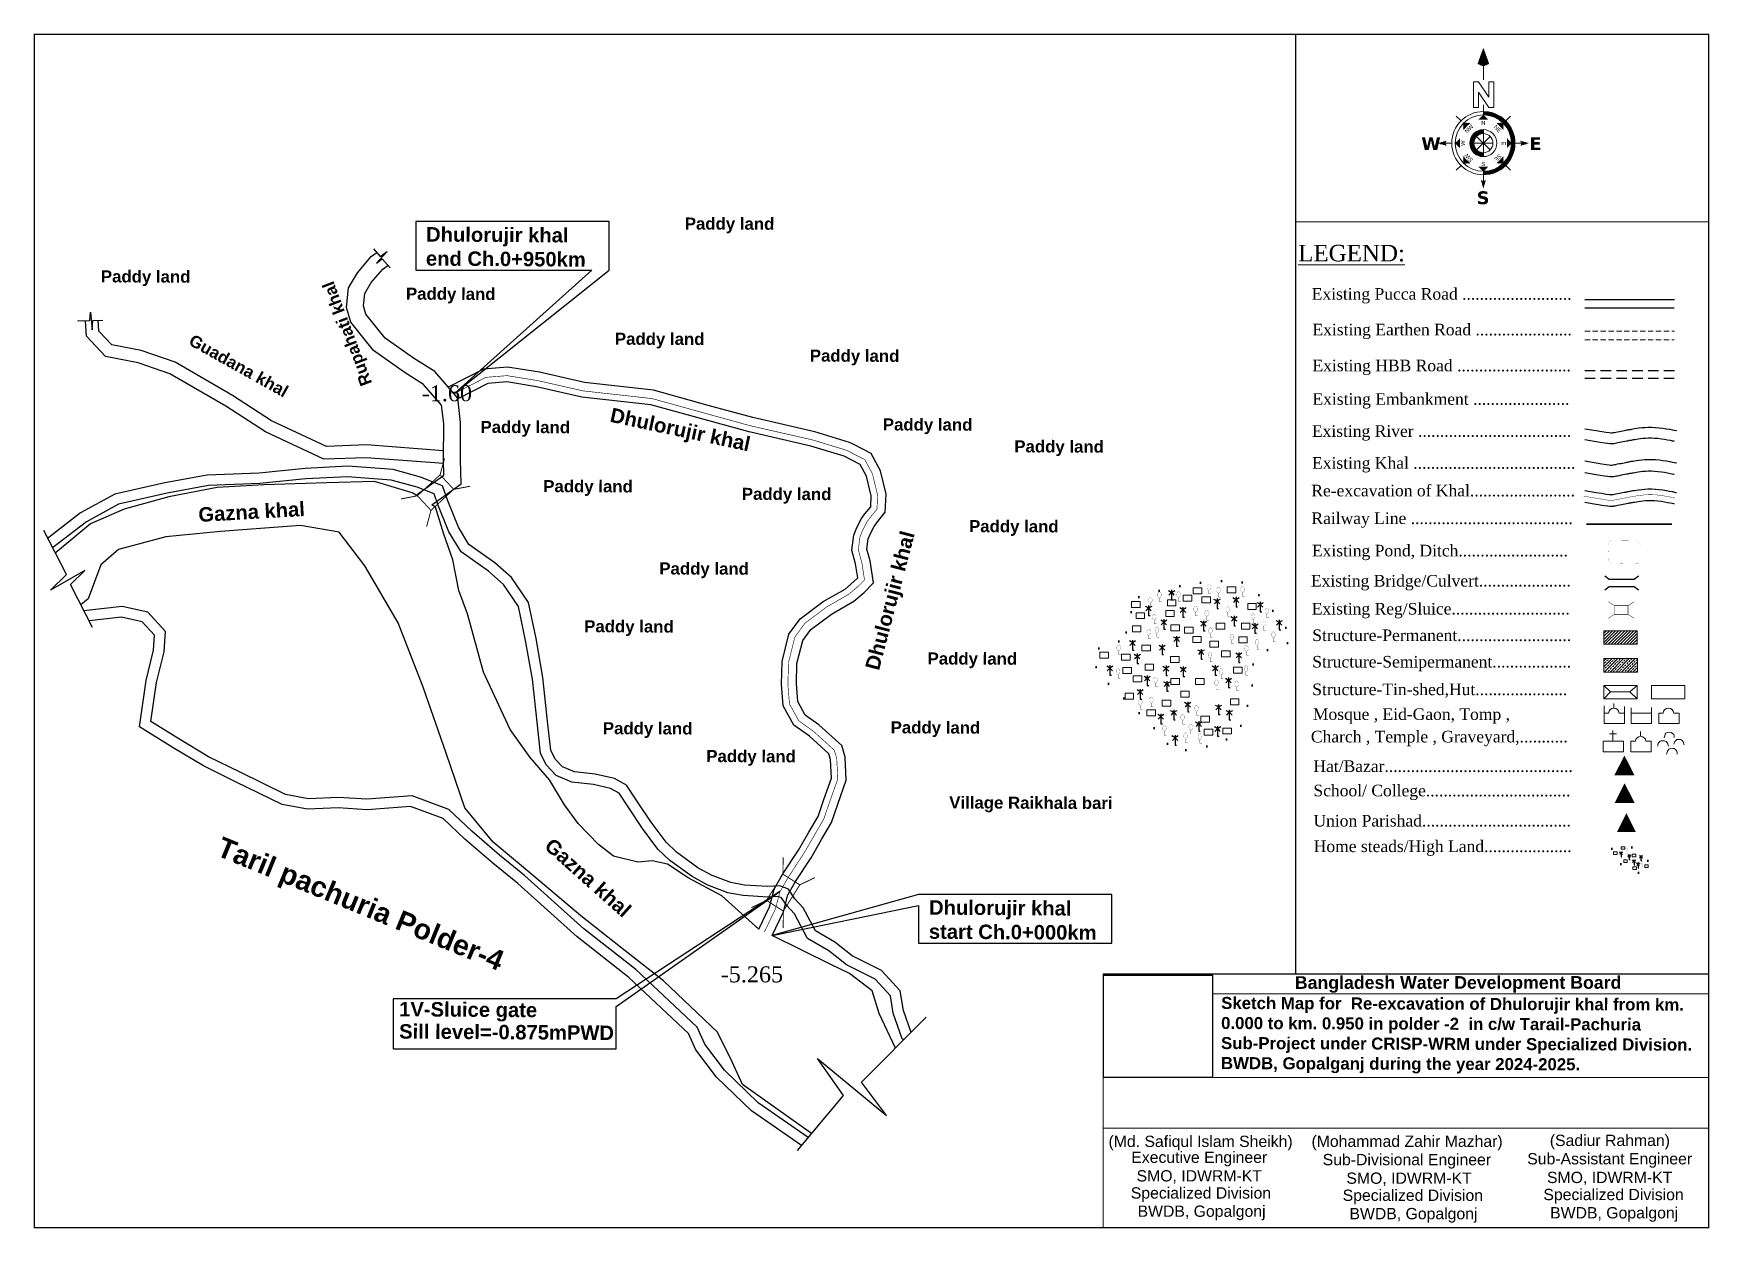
# Model space of a CAD drawing. Header units: millimetres. Extents: x 103 to 33028, y -150542 to -48.
# Drawn here: x 28858 to 30446, y -93541 to -92409 of the extents above; entities outside this region: 4.
import ezdxf
from ezdxf.enums import TextEntityAlignment as Align

# ---------------------------------------------------------------- set-up
doc = ezdxf.new("R2010")
doc.units = ezdxf.units.MM
doc.header["$MEASUREMENT"] = 0
for name, pattern in [('ACAD_ISO02W100', [15, 12, -3]), ('CENTERX2', [4, 2.5, -0.5, 0.5, -0.5]), ('DASHED', [0.75, 0.5, -0.25]), ('DASHED2', [0.375, 0.25, -0.125]), ('DOT2', [0.125, 0, -0.125]), ('HIDDENX2', [0.75, 0.5, -0.25]), ('PHANTOM2', [1.25, 0.625, -0.125, 0.125, -0.125, 0.125, -0.125])]:
    doc.linetypes.add(name, pattern=pattern)
for name, color, linetype, lineweight in [('Bazar', 97, 'Continuous', 15), ('Bridge or Culvert', 7, 'Continuous', 25), ('Church', 170, 'Continuous', 9), ('Earthan Road', 7, 'DASHED2', 9), ('Eid-Gah', 170, 'Continuous', 9), ('Existing Str', 7, 'PHANTOM2', 35), ('existing-profile', 5, 'ACAD_ISO02W100', 25), ('FRAM', 7, 'Continuous', 50), ('Graveyard', 40, 'Continuous', 9), ('HOUSE', 144, 'Continuous', 18), ('line', 10, 'Continuous', 9), ('Mosque', 170, 'Continuous', 9), ('OUTLINE', 7, 'Continuous', 15), ('p2', 32, 'Continuous', 15), ('PL', 7, 'Continuous', 15), ('Pond or Ditch', 7, 'Continuous', 9), ('PUCCA ROAD', 1, 'Continuous', 30), ('Rail Line', 14, 'TRACKS', 35), ('Temple', 170, 'Continuous', 9), ('Tomb', 170, 'Continuous', 9), ('Union', 7, 'Continuous', 15)]:
    doc.layers.add(name, color=color, linetype=linetype, lineweight=lineweight)
for name, color, linetype in [('boundary', 7, 'Continuous'), ('Earthen Emb', 42, 'Continuous'), ('Embankment', 6, 'DASHED'), ('HBB_BFS Road', 7, 'DASHED2'), ('Home Stead', 151, 'Continuous'), ('Khal', 4, 'Continuous'), ('RIVER', 150, 'Continuous'), ('TEXT', 5, 'Continuous'), ('Trees', 77, 'Continuous')]:
    doc.layers.add(name, color=color, linetype=linetype)
doc.styles.add('AR', font='arial.ttf', dxfattribs={"height": 450})
doc.styles.add('b', font='times.ttf')
doc.styles.add('LEG', font='romantic.ttf')
doc.styles.add('Romans', font='arial.ttf')
doc.styles.get("Standard").update_dxf_attribs({"font": 'arial.ttf'})
doc.styles.add('sum', font='arialbd.ttf')
doc.linetypes.add('TRACKS', pattern='A,0.15,[130,ltypeshp.shx,S=0.25,R=0,X=0,Y=0],0.15', length=0.3)
picture_1 = doc.add_image_def('image1.png', size_in_pixel=(204, 192))
pattern_1 = [(360, (26.19663, 31.512), (2e-14, 0.2822134), [])]
pattern_2 = [(360, (26.19663, 27.11894), (2e-14, 0.2822134), [])]
pattern_3 = [(180, (26.19663, 27.11894), (2e-14, 0.2822134), [])]
pattern_4 = [(45, (26.19663, 27.11894), (-0.199555, 0.199555), [])]
pattern_5 = [(90, (26.19663, 27.11894), (-0.2822134, 2e-14), [])]
pattern_6 = [(135, (26.19663, 27.11894), (-0.199555, -0.199555), [])]
pattern_7 = [(180, (26.19663, 27.11894), (-2e-14, -0.2822134), [])]
pattern_8 = [(225, (26.19663, 27.11894), (0.199555, -0.199555), [])]
pattern_9 = [(270, (26.19663, 27.11894), (0.2822134, -2e-14), [])]
pattern_10 = [(315, (26.19663, 27.11894), (0.199555, 0.199555), [])]

msp = doc.modelspace()

# ---------------------------------------------------------------- texts
at = {"layer": 'Embankment', "ltscale": 0.1, "char_height": 0.18, "attachment_point": 1}
for insert in [(103.2, -47.9), (103.2, -48.2), (103.4, -48.2)]:
    msp.add_mtext('\\A1;', dxfattribs=dict(at, insert=insert))
at = {"layer": 'FRAM', "linetype": 'Continuous', "lineweight": -3, "style": 'AR'}
for s, p in [('(Md. Safiqul Islam Sheikh)   ', (29970, -93464.1)), ('(Mohammad Zahir Mazhar)      ', (30171.9, -93464)), ('Executive Engineer     ', (29972.9, -93479.2)), ('Sub-Divisional Engineer       ', (30173.8, -93481.4)), ('SMO, IDWRM-KT     ', (29972.9, -93496.8)), ('SMO, IDWRM-KT      ', (30173.8, -93499)), ('Specialized Division     ', (29974.5, -93513)), ('Specialized Division     ', (30175.3, -93515.2)), ('BWDB, Gopalgonj     ', (29975.1, -93530.3)), ('BWDB, Gopalgonj     ', (30175.9, -93532.6))]:
    msp.add_text(s, height=10.704, dxfattribs=at).set_placement(p, align=Align.CENTER)
at = {"layer": 'FRAM', "linetype": 'Continuous', "style": 'AR'}
for s, p in [('(Sadiur Rahman)     ', (30362, -93463.2)), ('Sub-Assistant Engineer      ', (30363.9, -93480.6)), ('SMO, IDWRM-KT      ', (30363.9, -93498.3)), ('Specialized Division     ', (30365.5, -93514.5)), ('BWDB, Gopalgonj     ', (30366.1, -93531.8))]:
    msp.add_text(s, height=10.704, dxfattribs=at).set_placement(p, align=Align.CENTER)
at = {"layer": 'OUTLINE', "style": 'LEG'}
msp.add_text('%%ULEGEND:', height=15.67, dxfattribs=at).set_placement((30056.2, -92624.8))
at = {"layer": 'OUTLINE', "ltscale": 0.1, "style": 'b'}
for s, p in [('Railway Line .....................................', (30068.8, -92873.7)), (' Existing Reg/Sluice...........................', (30065, -92959.5)), ('Structure-Permanent..........................', (30069.6, -92984.6)), ('Structure-Semipermanent..................', (30069.6, -93009.7)), ('Structure-Tin-shed,Hut.....................', (30069.6, -93035.9)), ('Mosque , Eid-Gaon, Tomp ,', (30070.2, -93059.4)), ('Charch , Temple , Graveyard,........... ', (30068.3, -93080.7)), ('Home steads/High Land....................', (30071, -93184.6))]:
    msp.add_text(s, height=10.993, dxfattribs=at).set_placement(p)
at = {"layer": 'OUTLINE', "ltscale": 0.1, "attachment_point": 1, "style": 'b'}
for s, insert, char_height, width in [('Existing Pucca Road .........................', (30069.1, -92650.1), 10.993, 512.916), ('Existing Earthen Road ......................', (30069.8, -92683.9), 10.993, 512.916), ('Existing HBB Road ..........................', (30069.8, -92718), 10.993, 512.916), ('-1.60', (29225.7, -92742.2), 15.16, 707.202), ('Existing Embankment ......................', (30069.8, -92749.7), 10.993, 512.916), (' Existing River ...................................', (30065.1, -92780.1), 10.993, 512.916), ('Existing Khal .....................................', (30069.4, -92810.3), 10.993, 512.916), ('Re-excavation of Khal........................', (30068.7, -92836.5), 10.993, 512.916), (' Existing Pond, Ditch.........................', (30065.1, -92893.4), 10.993, 512.916), (' Existing Bridge/Culvert.....................', (30064.2, -92922), 10.993, 512.916), ('Hat/Bazar...........................................', (30070.7, -93097.7), 10.993, 512.916), ('School/ College.................................', (30070.7, -93120.8), 10.993, 512.916), ('Union Parishad..................................', (30070.7, -93149.4), 10.993, 512.916), ('-5.265', (29509, -93292.9), 15.16, 707.202)]:
    msp.add_mtext(s, dxfattribs=dict(at, insert=insert, char_height=char_height, width=width))
at = {"layer": 'TEXT', "color": 7, "style": 'sum'}
msp.add_text('Bangladesh Water Development Board', height=12.008, rotation=0.0165, dxfattribs=at).set_placement((30207.8, -93314.2), align=Align.CENTER)
at = {"layer": 'TEXT', "color": 7, "attachment_point": 1, "style": 'sum'}
for s, insert, char_height, width, rotation in [('Paddy land ', (29475, -92583.2), 11.391, 220.498, 359.7933), ('Dhulorujir khal \\Pend Ch.0+950km', (29229.9, -92592.3), 13.691, 265.021, 359.6201), ('Paddy land ', (28921.7, -92633.3), 11.391, 220.498, 359.7933), ('Rupahati khal ', (29168.2, -92744.2), 11.391, 220.498, 110.8296), ('Paddy land ', (29210.8, -92649.7), 11.391, 220.498, 359.7933), ('Guadana khal ', (29009.5, -92693.3), 11.391, 220.498, 330.8154), ('Paddy land ', (29408.8, -92692.4), 11.391, 220.498, 359.7933), ('Paddy land ', (29593.5, -92708.4), 11.391, 220.498, 359.7933), ('Dhulorujir khal', (29406.2, -92763.3), 13.691, 265.021, 347.9208), ('Paddy land ', (29281.4, -92776), 11.391, 220.498, 359.7933), ('Paddy land ', (29662.7, -92773.6), 11.391, 220.498, 359.7933), ('Paddy land ', (29787.3, -92794.4), 11.391, 220.498, 359.7933), ('Paddy land ', (29340.9, -92832.1), 11.391, 220.498, 359.7933), ('Paddy land ', (29529.1, -92839.4), 11.391, 220.498, 359.7933), ('Gazna khal', (29013.7, -92858.1), 13.69, 265.021, 3.2209), ('Paddy land ', (29744.4, -92870), 11.391, 220.498, 359.7933), ('Dhulorujir khal', (29645.7, -93009.7), 13.691, 265.021, 75.3541), ('Paddy land ', (29450.9, -92910.1), 11.391, 220.498, 359.7933), ('Paddy land ', (29379.7, -92964.9), 11.391, 220.498, 359.7933), ('Paddy land ', (29705.1, -92995.4), 11.391, 220.498, 359.7933), ('Paddy land ', (29397.4, -93061.5), 11.391, 220.498, 359.7933), ('Paddy land ', (29670.1, -93060.7), 11.391, 220.498, 359.7933), ('Paddy land ', (29495.4, -93087.9), 11.391, 220.498, 359.7933), ('Village Raikhala bari', (29725.6, -93131.9), 11.391, 220.498, 359.7933), ('Taril pachuria Polder-4', (29037.3, -93169.6), 19.167, 371.03, 337.6866), ('Gazna khal', (29350.1, -93170.2), 13.69, 265.021, 318.3485), ('Dhulorujir khal \\Pstart Ch.0+000km', (29706.5, -93230.2), 13.691, 265.021, 359.6201), ('Sketch Map for  Re-excavation of Dhulorujir khal from km. 0.000 to km. 0.950 in polder -2  in c/w Tarail-Pachuria Sub-Project under CRISP-WRM under Specialized Division. BWDB, Gopalganj during the year 2024-2025.', (29983.3, -93321.9), 11.3908, 477.184, 359.7933), ('1V-Sluice gate', (29204.4, -93326.6), 13.691, 265.021, 359.6201), ('Sill level=-0.875mPWD', (29204.4, -93347.7), 13.691, 265.021, 359.6201), ('Paddy land ', (32818.2, -150504.7), 28.477, 551.245, 359.7933)]:
    msp.add_mtext(s, dxfattribs=dict(at, insert=insert, char_height=char_height, width=width, rotation=rotation))

# ---------------------------------------------------------------- blocks, each defined once
blk = doc.blocks.new('A$C3E516E70')
at = {"layer": 'Existing Str', "linetype": 'Continuous', "const_width": 1.25}
for points in [[(0.3, 51.6), (19.6, 39.6), (61.5, 39.6), (80.8, 51.6)], [(19.6, 12.6), (19.6, 39.6)], [(61.5, 12.6), (61.5, 39.6)], [(0.3, 0.5), (19.6, 12.6), (61.5, 12.6), (80.8, 0.5)]]:
    blk.add_lwpolyline(points, dxfattribs=at)
blk = doc.blocks.new('A$C7FEE66E4')
at = {"layer": 'Trees', "linetype": 'Continuous', "const_width": 0.000142}
blk.add_lwpolyline([(0, 0, 0.606435), (0, 0.0049, 0.606435)], format="xyb", close=True, dxfattribs=at)
at = {"layer": 'Trees', "linetype": 'Continuous', "const_width": 0.000252}
for points in [[(0, 0), (0, -0.0029)], [(0, -0.0029), (0.0017, -0.0029)]]:
    blk.add_lwpolyline(points, dxfattribs=at)
blk = doc.blocks.new('A$C01DB3217')
at = {"layer": 'Trees', "color": 1, "lineweight": 30}
blk.add_lwpolyline([(0, 0.0028), (0, -0.0071), (0.0015, -0.0071)], dxfattribs=at)
for centre, start, end in [((-0.012, -0.0154), 41.2491, 62.6782), ((0.012, -0.0154), 117.3218, 138.7509)]:
    blk.add_arc(centre, 0.0195, start, end, dxfattribs=at)
blk = doc.blocks.new('A$C5FE22593')
h = blk.add_hatch()
h.set_pattern_fill('_USER', color=11, scale=0.282213, style=0, pattern_type=0)
h.set_pattern_definition(pattern_1)
h.paths.add_polyline_path([(26.2, 66.79), (23.84, 60.2), (26.2, 59.26), (28.55, 60.2)])
h = blk.add_hatch()
h.set_pattern_fill('_USER', color=11, scale=0.282213, style=0, pattern_type=0)
h.set_pattern_definition(pattern_1)
h.paths.add_polyline_path([(26.2, 66.79), (23.84, 60.2), (26.2, 59.26), (28.55, 60.2)])
h = blk.add_hatch()
h.set_pattern_fill('_USER', color=11, scale=0.282213, style=0, pattern_type=0)
h.set_pattern_definition(pattern_1)
h.paths.add_polyline_path([(26.2, 66.79), (23.84, 60.2), (26.2, 59.26), (28.55, 60.2)])
h = blk.add_hatch()
h.set_pattern_fill('_USER', color=11, scale=0.282213, style=0, pattern_type=0)
h.set_pattern_definition(pattern_1)
h.paths.add_polyline_path([(26.2, 66.79), (23.84, 60.2), (26.2, 59.26), (28.55, 60.2)])
h = blk.add_hatch()
h.set_pattern_fill('_USER', color=11, scale=0.282213, angle=135, style=0, pattern_type=0)
h.set_pattern_definition(pattern_6)
h.paths.add_polyline_path([(20.54, 35.43), (17.88, 35.43), (17.88, 32.77)])
h = blk.add_hatch()
h.set_pattern_fill('_USER', color=11, scale=0.282213, angle=135, style=0, pattern_type=0)
h.set_pattern_definition(pattern_6)
h.paths.add_polyline_path([(20.54, 35.43), (17.88, 35.43), (17.88, 32.77)])
h = blk.add_hatch()
h.set_pattern_fill('_USER', color=11, scale=0.282213, angle=135, style=0, pattern_type=0)
h.set_pattern_definition(pattern_6)
h.paths.add_polyline_path([(20.54, 35.43), (17.88, 35.43), (17.88, 32.77)])
h = blk.add_hatch()
h.set_pattern_fill('_USER', color=11, scale=0.282213, angle=135, style=0, pattern_type=0)
h.set_pattern_definition(pattern_6)
h.paths.add_polyline_path([(20.54, 35.43), (17.88, 35.43), (17.88, 32.77)])
h = blk.add_hatch(color=11)
h.paths.add_polyline_path([(26.2, 15.36), (26.2, 13.92, 1), (26.2, 40.32), (26.2, 38.88, -1)])
h.paths.add_polyline_path([(26.2, 31.11), (26.2, 32.76, 1), (26.2, 21.47), (26.2, 23.13, -1)])
h = blk.add_hatch(color=11)
h.paths.add_polyline_path([(26.2, 15.36), (26.2, 13.92, 1), (26.2, 40.32), (26.2, 38.88, -1)])
h.paths.add_polyline_path([(26.2, 31.11), (26.2, 32.76, 1), (26.2, 21.47), (26.2, 23.13, -1)])
h = blk.add_hatch(color=11)
h.paths.add_polyline_path([(26.2, 15.36), (26.2, 13.92, 1), (26.2, 40.32), (26.2, 38.88, -1)])
h.paths.add_polyline_path([(26.2, 31.11), (26.2, 32.76, 1), (26.2, 21.47), (26.2, 23.13, -1)])
h = blk.add_hatch(color=11)
h.paths.add_polyline_path([(26.2, 15.36), (26.2, 13.92, 1), (26.2, 40.32), (26.2, 38.88, -1)])
h.paths.add_polyline_path([(26.2, 31.11), (26.2, 32.76, 1), (26.2, 21.47), (26.2, 23.13, -1)])
h = blk.add_hatch()
h.set_pattern_fill('_USER', color=11, scale=0.282213, angle=90, style=0, pattern_type=0)
h.set_pattern_definition(pattern_5)
h.paths.add_polyline_path([(28.08, 37), (26.2, 38.88), (24.32, 37)])
h = blk.add_hatch()
h.set_pattern_fill('_USER', color=11, scale=0.282213, angle=90, style=0, pattern_type=0)
h.set_pattern_definition(pattern_5)
h.paths.add_polyline_path([(28.08, 37), (26.2, 38.88), (24.32, 37)])
h = blk.add_hatch()
h.set_pattern_fill('_USER', color=11, scale=0.282213, angle=90, style=0, pattern_type=0)
h.set_pattern_definition(pattern_5)
h.paths.add_polyline_path([(28.08, 37), (26.2, 38.88), (24.32, 37)])
h = blk.add_hatch()
h.set_pattern_fill('_USER', color=11, scale=0.282213, angle=90, style=0, pattern_type=0)
h.set_pattern_definition(pattern_5)
h.paths.add_polyline_path([(28.08, 37), (26.2, 38.88), (24.32, 37)])
h = blk.add_hatch()
h.set_pattern_fill('_USER', color=11, scale=0.282213, style=0, pattern_type=0)
h.set_pattern_definition(pattern_2)
h.paths.add_polyline_path([(39.4, 27.12, 0.414214), (26.2, 40.32), (26.2, 38.88, -0.414214), (37.96, 27.12, -0.414214), (26.2, 15.36), (26.2, 13.92, 0.414214)])
h = blk.add_hatch()
h.set_pattern_fill('_USER', color=11, scale=0.282213, style=0, pattern_type=0)
h.set_pattern_definition(pattern_2)
h.paths.add_polyline_path([(39.4, 27.12, 0.414214), (26.2, 40.32), (26.2, 38.88, -0.414214), (37.96, 27.12, -0.414214), (26.2, 15.36), (26.2, 13.92, 0.414214)])
h = blk.add_hatch()
h.set_pattern_fill('_USER', color=11, scale=0.282213, style=0, pattern_type=0)
h.set_pattern_definition(pattern_2)
h.paths.add_polyline_path([(39.4, 27.12, 0.414214), (26.2, 40.32), (26.2, 38.88, -0.414214), (37.96, 27.12, -0.414214), (26.2, 15.36), (26.2, 13.92, 0.414214)])
h = blk.add_hatch()
h.set_pattern_fill('_USER', color=11, scale=0.282213, style=0, pattern_type=0)
h.set_pattern_definition(pattern_2)
h.paths.add_polyline_path([(39.4, 27.12, 0.414214), (26.2, 40.32), (26.2, 38.88, -0.414214), (37.96, 27.12, -0.414214), (26.2, 15.36), (26.2, 13.92, 0.414214)])
h = blk.add_hatch()
h.set_pattern_fill('_USER', color=11, scale=0.282213, angle=45, style=0, pattern_type=0)
h.set_pattern_definition(pattern_4)
h.paths.add_polyline_path([(34.51, 32.77), (34.51, 35.43), (31.85, 35.43)])
h = blk.add_hatch()
h.set_pattern_fill('_USER', color=11, scale=0.282213, angle=45, style=0, pattern_type=0)
h.set_pattern_definition(pattern_4)
h.paths.add_polyline_path([(34.51, 32.77), (34.51, 35.43), (31.85, 35.43)])
h = blk.add_hatch()
h.set_pattern_fill('_USER', color=11, scale=0.282213, angle=45, style=0, pattern_type=0)
h.set_pattern_definition(pattern_4)
h.paths.add_polyline_path([(34.51, 32.77), (34.51, 35.43), (31.85, 35.43)])
h = blk.add_hatch()
h.set_pattern_fill('_USER', color=11, scale=0.282213, angle=45, style=0, pattern_type=0)
h.set_pattern_definition(pattern_4)
h.paths.add_polyline_path([(34.51, 32.77), (34.51, 35.43), (31.85, 35.43)])
h = blk.add_hatch()
h.set_pattern_fill('_USER', color=11, scale=0.282213, style=0, pattern_type=0)
h.set_pattern_definition(pattern_3)
h.paths.add_polyline_path([(10.67, 26.18), (10.2, 27.12), (10.67, 28.06), (7.38, 27.12)])
h = blk.add_hatch()
h.set_pattern_fill('_USER', color=11, scale=0.282213, style=0, pattern_type=0)
h.set_pattern_definition(pattern_3)
h.paths.add_polyline_path([(10.67, 26.18), (10.2, 27.12), (10.67, 28.06), (7.38, 27.12)])
h = blk.add_hatch()
h.set_pattern_fill('_USER', color=11, scale=0.282213, style=0, pattern_type=0)
h.set_pattern_definition(pattern_3)
h.paths.add_polyline_path([(10.67, 26.18), (10.2, 27.12), (10.67, 28.06), (7.38, 27.12)])
h = blk.add_hatch()
h.set_pattern_fill('_USER', color=11, scale=0.282213, style=0, pattern_type=0)
h.set_pattern_definition(pattern_3)
h.paths.add_polyline_path([(10.67, 26.18), (10.2, 27.12), (10.67, 28.06), (7.38, 27.12)])
h = blk.add_hatch()
h.set_pattern_fill('_USER', color=11, scale=0.282213, angle=180, style=0, pattern_type=0)
h.set_pattern_definition(pattern_7)
h.paths.add_polyline_path([(16.32, 29), (14.44, 27.12), (16.32, 25.24)])
h = blk.add_hatch()
h.set_pattern_fill('_USER', color=11, scale=0.282213, angle=180, style=0, pattern_type=0)
h.set_pattern_definition(pattern_7)
h.paths.add_polyline_path([(16.32, 29), (14.44, 27.12), (16.32, 25.24)])
h = blk.add_hatch()
h.set_pattern_fill('_USER', color=11, scale=0.282213, angle=180, style=0, pattern_type=0)
h.set_pattern_definition(pattern_7)
h.paths.add_polyline_path([(16.32, 29), (14.44, 27.12), (16.32, 25.24)])
h = blk.add_hatch()
h.set_pattern_fill('_USER', color=11, scale=0.282213, angle=180, style=0, pattern_type=0)
h.set_pattern_definition(pattern_7)
h.paths.add_polyline_path([(16.32, 29), (14.44, 27.12), (16.32, 25.24)])
h = blk.add_hatch()
h.set_pattern_fill('_USER', color=11, scale=0.282213, style=0, pattern_type=0)
h.set_pattern_definition(pattern_2)
h.paths.add_polyline_path([(26.2, 31.11), (26.2, 32.76, 0.414214), (20.55, 27.12, 0.414214), (26.2, 21.47), (26.2, 23.13, -0.414214), (22.21, 27.12, -0.414214)])
h = blk.add_hatch()
h.set_pattern_fill('_USER', color=11, scale=0.282213, style=0, pattern_type=0)
h.set_pattern_definition(pattern_2)
h.paths.add_polyline_path([(26.2, 31.11), (26.2, 32.76, 0.414214), (20.55, 27.12, 0.414214), (26.2, 21.47), (26.2, 23.13, -0.414214), (22.21, 27.12, -0.414214)])
h = blk.add_hatch()
h.set_pattern_fill('_USER', color=11, scale=0.282213, style=0, pattern_type=0)
h.set_pattern_definition(pattern_2)
h.paths.add_polyline_path([(26.2, 31.11), (26.2, 32.76, 0.414214), (20.55, 27.12, 0.414214), (26.2, 21.47), (26.2, 23.13, -0.414214), (22.21, 27.12, -0.414214)])
h = blk.add_hatch()
h.set_pattern_fill('_USER', color=11, scale=0.282213, style=0, pattern_type=0)
h.set_pattern_definition(pattern_2)
h.paths.add_polyline_path([(26.2, 31.11), (26.2, 32.76, 0.414214), (20.55, 27.12, 0.414214), (26.2, 21.47), (26.2, 23.13, -0.414214), (22.21, 27.12, -0.414214)])
h = blk.add_hatch()
h.set_pattern_fill('_USER', color=11, scale=0.282213, style=0, pattern_type=0)
h.set_pattern_definition(pattern_2)
h.paths.add_polyline_path([(36.07, 29), (36.07, 25.24), (37.96, 27.12)])
h = blk.add_hatch()
h.set_pattern_fill('_USER', color=11, scale=0.282213, style=0, pattern_type=0)
h.set_pattern_definition(pattern_2)
h.paths.add_polyline_path([(36.07, 29), (36.07, 25.24), (37.96, 27.12)])
h = blk.add_hatch()
h.set_pattern_fill('_USER', color=11, scale=0.282213, style=0, pattern_type=0)
h.set_pattern_definition(pattern_2)
h.paths.add_polyline_path([(36.07, 29), (36.07, 25.24), (37.96, 27.12)])
h = blk.add_hatch()
h.set_pattern_fill('_USER', color=11, scale=0.282213, style=0, pattern_type=0)
h.set_pattern_definition(pattern_2)
h.paths.add_polyline_path([(36.07, 29), (36.07, 25.24), (37.96, 27.12)])
h = blk.add_hatch()
h.set_pattern_fill('_USER', color=11, scale=0.282213, style=0, pattern_type=0)
h.set_pattern_definition(pattern_2)
h.paths.add_polyline_path([(45.01, 27.12), (41.72, 28.06), (42.19, 27.12), (41.72, 26.18)])
h = blk.add_hatch()
h.set_pattern_fill('_USER', color=11, scale=0.282213, style=0, pattern_type=0)
h.set_pattern_definition(pattern_2)
h.paths.add_polyline_path([(45.01, 27.12), (41.72, 28.06), (42.19, 27.12), (41.72, 26.18)])
h = blk.add_hatch()
h.set_pattern_fill('_USER', color=11, scale=0.282213, style=0, pattern_type=0)
h.set_pattern_definition(pattern_2)
h.paths.add_polyline_path([(45.01, 27.12), (41.72, 28.06), (42.19, 27.12), (41.72, 26.18)])
h = blk.add_hatch()
h.set_pattern_fill('_USER', color=11, scale=0.282213, style=0, pattern_type=0)
h.set_pattern_definition(pattern_2)
h.paths.add_polyline_path([(45.01, 27.12), (41.72, 28.06), (42.19, 27.12), (41.72, 26.18)])
h = blk.add_hatch()
h.set_pattern_fill('_USER', color=11, scale=0.282213, angle=-135, style=0, pattern_type=0)
h.set_pattern_definition(pattern_8)
h.paths.add_polyline_path([(17.88, 21.46), (17.88, 18.8), (20.54, 18.8)])
h = blk.add_hatch()
h.set_pattern_fill('_USER', color=11, scale=0.282213, angle=-135, style=0, pattern_type=0)
h.set_pattern_definition(pattern_8)
h.paths.add_polyline_path([(17.88, 21.46), (17.88, 18.8), (20.54, 18.8)])
h = blk.add_hatch()
h.set_pattern_fill('_USER', color=11, scale=0.282213, angle=-135, style=0, pattern_type=0)
h.set_pattern_definition(pattern_8)
h.paths.add_polyline_path([(17.88, 21.46), (17.88, 18.8), (20.54, 18.8)])
h = blk.add_hatch()
h.set_pattern_fill('_USER', color=11, scale=0.282213, angle=-135, style=0, pattern_type=0)
h.set_pattern_definition(pattern_8)
h.paths.add_polyline_path([(17.88, 21.46), (17.88, 18.8), (20.54, 18.8)])
h = blk.add_hatch()
h.set_pattern_fill('_USER', color=11, scale=0.282213, angle=-45, style=0, pattern_type=0)
h.set_pattern_definition(pattern_10)
h.paths.add_polyline_path([(31.85, 18.8), (34.51, 18.8), (34.51, 21.46)])
h = blk.add_hatch()
h.set_pattern_fill('_USER', color=11, scale=0.282213, angle=-45, style=0, pattern_type=0)
h.set_pattern_definition(pattern_10)
h.paths.add_polyline_path([(31.85, 18.8), (34.51, 18.8), (34.51, 21.46)])
h = blk.add_hatch()
h.set_pattern_fill('_USER', color=11, scale=0.282213, angle=-45, style=0, pattern_type=0)
h.set_pattern_definition(pattern_10)
h.paths.add_polyline_path([(31.85, 18.8), (34.51, 18.8), (34.51, 21.46)])
h = blk.add_hatch()
h.set_pattern_fill('_USER', color=11, scale=0.282213, angle=-45, style=0, pattern_type=0)
h.set_pattern_definition(pattern_10)
h.paths.add_polyline_path([(31.85, 18.8), (34.51, 18.8), (34.51, 21.46)])
h = blk.add_hatch()
h.set_pattern_fill('_USER', color=11, scale=0.282213, angle=-90, style=0, pattern_type=0)
h.set_pattern_definition(pattern_9)
h.paths.add_polyline_path([(24.32, 17.24), (26.2, 15.36), (28.08, 17.24)])
h = blk.add_hatch()
h.set_pattern_fill('_USER', color=11, scale=0.282213, angle=-90, style=0, pattern_type=0)
h.set_pattern_definition(pattern_9)
h.paths.add_polyline_path([(24.32, 17.24), (26.2, 15.36), (28.08, 17.24)])
h = blk.add_hatch()
h.set_pattern_fill('_USER', color=11, scale=0.282213, angle=-90, style=0, pattern_type=0)
h.set_pattern_definition(pattern_9)
h.paths.add_polyline_path([(24.32, 17.24), (26.2, 15.36), (28.08, 17.24)])
h = blk.add_hatch()
h.set_pattern_fill('_USER', color=11, scale=0.282213, angle=-90, style=0, pattern_type=0)
h.set_pattern_definition(pattern_9)
h.paths.add_polyline_path([(24.32, 17.24), (26.2, 15.36), (28.08, 17.24)])
h = blk.add_hatch()
h.set_pattern_fill('_USER', color=11, scale=0.282213, style=0, pattern_type=0)
h.set_pattern_definition(pattern_2)
h.paths.add_polyline_path([(27.14, 11.6), (26.2, 11.13), (25.26, 11.6), (26.2, 8.3)])
h = blk.add_hatch()
h.set_pattern_fill('_USER', color=11, scale=0.282213, style=0, pattern_type=0)
h.set_pattern_definition(pattern_2)
h.paths.add_polyline_path([(27.14, 11.6), (26.2, 11.13), (25.26, 11.6), (26.2, 8.3)])
h = blk.add_hatch()
h.set_pattern_fill('_USER', color=11, scale=0.282213, style=0, pattern_type=0)
h.set_pattern_definition(pattern_2)
h.paths.add_polyline_path([(27.14, 11.6), (26.2, 11.13), (25.26, 11.6), (26.2, 8.3)])
h = blk.add_hatch()
h.set_pattern_fill('_USER', color=11, scale=0.282213, style=0, pattern_type=0)
h.set_pattern_definition(pattern_2)
h.paths.add_polyline_path([(27.14, 11.6), (26.2, 11.13), (25.26, 11.6), (26.2, 8.3)])
at = {"color": 11}
for p, q in [((26.2, 53.5), (26.2, 59.26)), ((26.2, 53.5), (26.2, 59.26)), ((26.2, 53.5), (26.2, 59.26)), ((26.2, 53.5), (26.2, 59.26)), ((26.2, 40.32), (26.2, 43.11)), ((26.2, 40.32), (26.2, 43.11)), ((26.2, 40.32), (26.2, 43.11)), ((26.2, 40.32), (26.2, 43.11)), ((16.86, 36.46), (14.89, 38.43)), ((16.86, 36.46), (14.89, 38.43)), ((16.86, 36.46), (14.89, 38.43)), ((16.86, 36.46), (14.89, 38.43)), ((26.2, 40.32), (26.2, 38.88)), ((26.2, 40.32), (26.2, 38.88)), ((26.2, 40.32), (26.2, 38.88)), ((26.2, 40.32), (26.2, 38.88)), ((35.53, 36.46), (37.5, 38.43)), ((35.53, 36.46), (37.5, 38.43)), ((35.53, 36.46), (37.5, 38.43)), ((35.53, 36.46), (37.5, 38.43)), ((23.37, 24.3), (29.02, 29.94)), ((29.02, 24.3), (23.37, 29.94)), ((29.02, 29.94), (23.37, 24.3)), ((23.37, 29.94), (29.02, 24.3)), ((23.37, 24.3), (29.02, 29.94)), ((29.02, 24.3), (23.37, 29.94)), ((29.02, 29.94), (23.37, 24.3)), ((23.37, 29.94), (29.02, 24.3)), ((23.37, 24.3), (29.02, 29.94)), ((29.02, 24.3), (23.37, 29.94)), ((29.02, 29.94), (23.37, 24.3)), ((23.37, 29.94), (29.02, 24.3)), ((23.37, 24.3), (29.02, 29.94)), ((29.02, 24.3), (23.37, 29.94)), ((29.02, 29.94), (23.37, 24.3)), ((23.37, 29.94), (29.02, 24.3)), ((26.2, 31.11), (26.2, 32.76)), ((26.2, 31.11), (26.2, 32.76)), ((26.2, 31.11), (26.2, 32.76)), ((26.2, 31.11), (26.2, 32.76)), ((26.2, 23.13), (26.2, 31.11)), ((26.2, 31.11), (26.2, 23.13)), ((26.2, 23.13), (26.2, 31.11)), ((26.2, 31.11), (26.2, 23.13)), ((26.2, 23.13), (26.2, 31.11)), ((26.2, 31.11), (26.2, 23.13)), ((26.2, 23.13), (26.2, 31.11)), ((26.2, 31.11), (26.2, 23.13)), ((12.99, 27.12), (10.2, 27.12)), ((12.99, 27.12), (10.2, 27.12)), ((12.99, 27.12), (10.2, 27.12)), ((12.99, 27.12), (10.2, 27.12)), ((22.21, 27.12), (30.19, 27.12)), ((30.19, 27.12), (22.21, 27.12)), ((22.21, 27.12), (30.19, 27.12)), ((30.19, 27.12), (22.21, 27.12)), ((22.21, 27.12), (30.19, 27.12)), ((30.19, 27.12), (22.21, 27.12)), ((22.21, 27.12), (30.19, 27.12)), ((30.19, 27.12), (22.21, 27.12)), ((26.2, 23.13), (26.2, 21.47)), ((26.2, 23.13), (26.2, 21.47)), ((26.2, 23.13), (26.2, 21.47)), ((26.2, 23.13), (26.2, 21.47)), ((39.4, 27.12), (42.19, 27.12)), ((39.4, 27.12), (42.19, 27.12)), ((39.4, 27.12), (42.19, 27.12)), ((39.4, 27.12), (42.19, 27.12)), ((16.86, 17.78), (14.89, 15.81)), ((16.86, 17.78), (14.89, 15.81)), ((16.86, 17.78), (14.89, 15.81)), ((16.86, 17.78), (14.89, 15.81)), ((26.2, 13.92), (26.2, 15.36)), ((26.2, 13.92), (26.2, 15.36)), ((26.2, 13.92), (26.2, 15.36)), ((26.2, 13.92), (26.2, 15.36)), ((35.53, 17.78), (37.5, 15.81)), ((35.53, 17.78), (37.5, 15.81)), ((35.53, 17.78), (37.5, 15.81)), ((35.53, 17.78), (37.5, 15.81)), ((26.2, 13.92), (26.2, 11.13)), ((26.2, 13.92), (26.2, 11.13)), ((26.2, 13.92), (26.2, 11.13)), ((26.2, 13.92), (26.2, 11.13))]:
    blk.add_line(p, q, dxfattribs=at)
at = {"color": 1}
for p, q in [((22.03, 52.68), (24.16, 52.68)), ((22.03, 42.01), (22.03, 52.68)), ((22.03, 52.68), (24.16, 52.68)), ((22.03, 42.01), (22.03, 52.68)), ((22.03, 52.68), (24.16, 52.68)), ((22.03, 42.01), (22.03, 52.68)), ((22.03, 52.68), (24.16, 52.68)), ((22.03, 42.01), (22.03, 52.68)), ((24.16, 52.68), (28.43, 46.28)), ((24.16, 52.68), (28.43, 46.28)), ((24.16, 52.68), (28.43, 46.28)), ((24.16, 52.68), (28.43, 46.28)), ((28.43, 52.68), (30.56, 52.68)), ((28.43, 46.28), (28.43, 52.68)), ((28.43, 52.68), (30.56, 52.68)), ((28.43, 46.28), (28.43, 52.68)), ((28.43, 52.68), (30.56, 52.68)), ((28.43, 46.28), (28.43, 52.68)), ((28.43, 52.68), (30.56, 52.68)), ((28.43, 46.28), (28.43, 52.68)), ((30.56, 52.68), (30.56, 42.01)), ((30.56, 52.68), (30.56, 42.01)), ((30.56, 52.68), (30.56, 42.01)), ((30.56, 52.68), (30.56, 42.01)), ((24.16, 42.01), (22.03, 42.01)), ((24.16, 42.01), (22.03, 42.01)), ((24.16, 42.01), (22.03, 42.01)), ((24.16, 42.01), (22.03, 42.01)), ((24.16, 48.41), (24.16, 42.01)), ((28.43, 42.01), (24.16, 48.41)), ((24.16, 48.41), (24.16, 42.01)), ((28.43, 42.01), (24.16, 48.41)), ((24.16, 48.41), (24.16, 42.01)), ((28.43, 42.01), (24.16, 48.41)), ((24.16, 48.41), (24.16, 42.01)), ((28.43, 42.01), (24.16, 48.41)), ((30.56, 42.01), (28.43, 42.01)), ((30.56, 42.01), (28.43, 42.01)), ((30.56, 42.01), (28.43, 42.01)), ((30.56, 42.01), (28.43, 42.01))]:
    blk.add_line(p, q, dxfattribs=at)
at = {"color": 11}
for radius in [13.2, 13.2, 13.2, 13.2, 11.76, 11.76, 11.76, 11.76, 5.64, 5.64, 5.64, 5.64, 3.99, 3.99, 3.99, 3.99]:
    blk.add_circle((26.2, 27.12), radius, dxfattribs=at)
for points in [[(26.2, 66.79), (23.84, 60.2), (26.2, 59.26)], [(26.2, 66.79), (23.84, 60.2), (26.2, 59.26)], [(26.2, 66.79), (23.84, 60.2), (26.2, 59.26)], [(26.2, 66.79), (23.84, 60.2), (26.2, 59.26)], [(26.2, 59.26), (28.55, 60.2), (26.2, 66.79)], [(26.2, 59.26), (28.55, 60.2), (26.2, 66.79)], [(26.2, 59.26), (28.55, 60.2), (26.2, 66.79)], [(26.2, 59.26), (28.55, 60.2), (26.2, 66.79)], [(17.88, 35.43), (20.54, 35.43), (17.88, 32.77)], [(17.88, 35.43), (20.54, 35.43), (17.88, 32.77)], [(17.88, 35.43), (20.54, 35.43), (17.88, 32.77)], [(17.88, 35.43), (20.54, 35.43), (17.88, 32.77)], [(26.2, 38.88), (28.08, 37), (24.32, 37)], [(26.2, 38.88), (28.08, 37), (24.32, 37)], [(26.2, 38.88), (28.08, 37), (24.32, 37)], [(26.2, 38.88), (28.08, 37), (24.32, 37)], [(34.51, 35.43), (34.51, 32.77), (31.85, 35.43)], [(34.51, 35.43), (34.51, 32.77), (31.85, 35.43)], [(34.51, 35.43), (34.51, 32.77), (31.85, 35.43)], [(34.51, 35.43), (34.51, 32.77), (31.85, 35.43)], [(7.38, 27.12), (10.67, 28.06), (10.2, 27.12)], [(7.38, 27.12), (10.67, 28.06), (10.2, 27.12)], [(7.38, 27.12), (10.67, 28.06), (10.2, 27.12)], [(7.38, 27.12), (10.67, 28.06), (10.2, 27.12)], [(14.44, 27.12), (16.32, 29), (16.32, 25.24)], [(14.44, 27.12), (16.32, 29), (16.32, 25.24)], [(14.44, 27.12), (16.32, 29), (16.32, 25.24)], [(14.44, 27.12), (16.32, 29), (16.32, 25.24)], [(37.96, 27.12), (36.07, 25.24), (36.07, 29)], [(37.96, 27.12), (36.07, 25.24), (36.07, 29)], [(37.96, 27.12), (36.07, 25.24), (36.07, 29)], [(37.96, 27.12), (36.07, 25.24), (36.07, 29)], [(41.72, 28.06), (42.19, 27.12), (45.01, 27.12)], [(41.72, 28.06), (42.19, 27.12), (45.01, 27.12)], [(41.72, 28.06), (42.19, 27.12), (45.01, 27.12)], [(41.72, 28.06), (42.19, 27.12), (45.01, 27.12)], [(10.67, 26.18), (10.2, 27.12), (7.38, 27.12)], [(10.67, 26.18), (10.2, 27.12), (7.38, 27.12)], [(10.67, 26.18), (10.2, 27.12), (7.38, 27.12)], [(10.67, 26.18), (10.2, 27.12), (7.38, 27.12)], [(17.88, 18.8), (17.88, 21.46), (20.54, 18.8)], [(17.88, 18.8), (17.88, 21.46), (20.54, 18.8)], [(17.88, 18.8), (17.88, 21.46), (20.54, 18.8)], [(17.88, 18.8), (17.88, 21.46), (20.54, 18.8)], [(34.51, 18.8), (31.85, 18.8), (34.51, 21.46)], [(34.51, 18.8), (31.85, 18.8), (34.51, 21.46)], [(34.51, 18.8), (31.85, 18.8), (34.51, 21.46)], [(34.51, 18.8), (31.85, 18.8), (34.51, 21.46)], [(45.01, 27.12), (41.72, 26.18), (42.19, 27.12)], [(45.01, 27.12), (41.72, 26.18), (42.19, 27.12)], [(45.01, 27.12), (41.72, 26.18), (42.19, 27.12)], [(45.01, 27.12), (41.72, 26.18), (42.19, 27.12)], [(26.2, 15.36), (24.32, 17.24), (28.08, 17.24)], [(26.2, 15.36), (24.32, 17.24), (28.08, 17.24)], [(26.2, 15.36), (24.32, 17.24), (28.08, 17.24)], [(26.2, 15.36), (24.32, 17.24), (28.08, 17.24)], [(26.2, 8.3), (25.26, 11.6), (26.2, 11.13)], [(26.2, 8.3), (25.26, 11.6), (26.2, 11.13)], [(26.2, 8.3), (25.26, 11.6), (26.2, 11.13)], [(26.2, 8.3), (25.26, 11.6), (26.2, 11.13)], [(27.14, 11.6), (26.2, 11.13), (26.2, 8.3)], [(27.14, 11.6), (26.2, 11.13), (26.2, 8.3)], [(27.14, 11.6), (26.2, 11.13), (26.2, 8.3)], [(27.14, 11.6), (26.2, 11.13), (26.2, 8.3)]]:
    blk.add_solid(points, dxfattribs=at)
at = {"color": 11, "style": 'Romans'}
for s, height, rotation, p in [('NW', 1.693, 45, (20.81, 32.51)), ('NW', 1.693, 45, (20.81, 32.51)), ('NW', 1.693, 45, (20.81, 32.51)), ('NW', 1.693, 45, (20.81, 32.51)), ('W', 1.69, 90, (18.48, 27.11)), ('W', 1.69, 90, (18.48, 27.11)), ('W', 1.69, 90, (18.48, 27.11)), ('W', 1.69, 90, (18.48, 27.11)), ('NE', 1.693, 315, (31.57, 32.5)), ('NE', 1.693, 315, (31.57, 32.5)), ('NE', 1.693, 315, (31.57, 32.5)), ('NE', 1.693, 315, (31.57, 32.5)), ('SW', 1.693, 135, (20.67, 21.59)), ('SW', 1.693, 135, (20.67, 21.59)), ('SW', 1.693, 135, (20.67, 21.59)), ('SW', 1.693, 135, (20.67, 21.59)), ('SE', 1.693, 225, (31.7, 21.6)), ('SE', 1.693, 225, (31.7, 21.6)), ('SE', 1.693, 225, (31.7, 21.6)), ('SE', 1.693, 225, (31.7, 21.6)), ('E', 1.69, 270, (33.89, 27.05)), ('E', 1.69, 270, (33.89, 27.05)), ('E', 1.69, 270, (33.89, 27.05)), ('E', 1.69, 270, (33.89, 27.05))]:
    blk.add_text(s, height=height, rotation=rotation, dxfattribs=at).set_placement(p, align=Align.CENTER)
for s, p in [('N', (26.2, 34.74)), ('N', (26.2, 34.74)), ('N', (26.2, 34.74)), ('N', (26.2, 34.74)), ('S', (26.19, 17.56)), ('S', (26.19, 17.56)), ('S', (26.19, 17.56)), ('S', (26.19, 17.56))]:
    blk.add_text(s, height=1.69, dxfattribs=at).set_placement(p, align=Align.CENTER)
at = {"layer": 'p2', "color": 1, "char_height": 5.3676, "attachment_point": 5}
for s, insert in [('{\\fVerdana|b1|i0|c0|p34;W}', (4.33, 26.9)), ('{\\fVerdana|b1|i0|c0|p34;W}', (4.33, 26.9)), ('{\\fVerdana|b1|i0|c0|p34;W}', (4.33, 26.9)), ('{\\fVerdana|b1|i0|c0|p34;W}', (4.33, 26.9)), ('{\\fVerdana|b1|i0|c0|p34;E}', (47.97, 26.9)), ('{\\fVerdana|b1|i0|c0|p34;E}', (47.97, 26.9)), ('{\\fVerdana|b1|i0|c0|p34;E}', (47.97, 26.9)), ('{\\fVerdana|b1|i0|c0|p34;E}', (47.97, 26.9)), ('{\\fVerdana|b1|i0|c0|p34;S}', (26.07, 4.27)), ('{\\fVerdana|b1|i0|c0|p34;S}', (26.07, 4.27)), ('{\\fVerdana|b1|i0|c0|p34;S}', (26.07, 4.27)), ('{\\fVerdana|b1|i0|c0|p34;S}', (26.07, 4.27))]:
    blk.add_mtext(s, dxfattribs=dict(at, insert=insert))

# ---------------------------------------------------------------- hatches: boundary and pattern name
at = {"layer": 'Bazar'}
for color, points in [(256, [(30365.4, -93093), (30355.9, -93111.9), (30375, -93111.9)]), (5, [(30365.6, -93119.4), (30356.1, -93138.2), (30375.2, -93138.2)])]:
    msp.add_hatch(color=color, dxfattribs=at).paths.add_polyline_path(points)
at = {"layer": 'HOUSE'}
h = msp.add_hatch(dxfattribs=at)
h.set_pattern_fill('ANSI31', color=256, scale=16.393981, style=0)
h.set_pattern_definition([(45, (-1867128.2074, -6687713.1508), (-1.44903691964, 1.44903691964), [])])
h.paths.add_polyline_path([(30377.5, -92987.7), (30377.5, -92974.8), (30345.9, -92974.8), (30345.9, -92987.7)])
h = msp.add_hatch(dxfattribs=at)
h.set_pattern_fill('ANSI33', color=256, scale=15.369357)
h.set_pattern_definition([(45, (-1890537.1407, -6825904.595), (-2.7169442243, 2.7169442243), []), (45, (-1890534.4238, -6825904.595), (-2.7169442243, 2.7169442243), [1.9211696851, -0.9605848426])])
h.paths.add_polyline_path([(30377.7, -93001.2), (30346, -93001.2), (30346, -93014), (30377.7, -93014)])
at = {"layer": 'Union'}
msp.add_hatch(color=0, dxfattribs=at).paths.add_polyline_path([(30367.3, -93147.9), (30358.4, -93165.5), (30376.2, -93165.5)])

# ---------------------------------------------------------------- linework, layer by layer
at = {"layer": 'boundary', "color": 0}
for points, const_width in [([(28858.6, -92409.6), (30445.3, -92409.6), (30445.3, -93540.6), (28858.6, -93540.6), (28858.6, -92409.6)], 1.45), ([(30054, -93300.2), (30054, -92409.6)], 1.26), ([(30054, -92587.3), (30445.3, -92587.3)], 1.11)]:
    msp.add_lwpolyline(points, dxfattribs=dict(at, const_width=const_width))
at = {"layer": 'Bridge or Culvert', "color": 7, "linetype": 'Continuous', "lineweight": 30}
for points in [[(30346.7, -92922.9), (30350.9, -92926.1), (30374.5, -92926.1), (30378.6, -92922.8)], [(30346.7, -92936.2), (30350.9, -92933), (30374.5, -92932.9), (30378.7, -92936.2)]]:
    msp.add_lwpolyline(points, dxfattribs=at)
at = {"layer": 'Church', "linetype": 'Continuous'}
msp.add_lwpolyline([(30345.2, -93089.5), (30345.2, -93079.6), (30364.4, -93079.6), (30364.4, -93089.5), (30356.6, -93089.5), (30356.6, -93089.5), (30356.6, -93089.5), (30356.6, -93089.5), (30345.2, -93089.5)], close=True, dxfattribs=at)
msp.add_lwpolyline([(30345.2, -93089.5), (30345.2, -93079.6), (30364.4, -93079.6), (30364.4, -93089.5), (30356.6, -93089.5), (30356.6, -93089.5), (30356.6, -93089.5), (30356.6, -93089.5), (30345.2, -93089.5)], close=True, dxfattribs=at)
for points in [[(30357.8, -93072.4), (30351.3, -93072.4)], [(30357.8, -93072.4), (30351.3, -93072.4)], [(30354.4, -93079.6), (30354.4, -93069.5)], [(30354.4, -93079.6), (30354.4, -93069.5)]]:
    msp.add_lwpolyline(points, dxfattribs=at)
at = {"layer": 'Earthan Road', "color": 7, "linetype": 'HIDDENX2', "ltscale": 10}
for points in [[(30327.8, -92690.8), (30412.8, -92690.8)], [(30327.8, -92699.1), (30412.7, -92699.1)]]:
    msp.add_lwpolyline(points, dxfattribs=at)
at = {"layer": 'Earthen Emb', "lineweight": 30}
for points in [[(30327.8, -92758.4, 0, 0, 0), (30412.7, -92758.4, 3.63, 3.63, 0)], [(30327.8, -92767.3, 0, 0, 0), (30412.7, -92767.3, 3.63, 3.63, 0)]]:
    msp.add_lwpolyline(points, format="xyseb", dxfattribs=at)
for points in [[(29689.4, -93355.5), (29682.3, -93334.8), (29679.1, -93316.2), (29661.5, -93296.9), (29633.5, -93282.9), (29617.1, -93269.9), (29598.7, -93259.4), (29587.1, -93237.4), (29579.3, -93228.8), (29573.3, -93219.9), (29565.2, -93216.5), (29553.7, -93217.3), (29531.5, -93215.9), (29518.6, -93213.5), (29500.8, -93206.8), (29487.3, -93199.4), (29467.1, -93184.8), (29457.2, -93175.3), (29443.2, -93156.4), (29430.2, -93137), (29419.6, -93121.3), (29408.3, -93115), (29390.2, -93110.8), (29370.5, -93108.5), (29359, -93103.8), (29352.3, -93096.5), (29348, -93088.1), (29345.3, -93063.4), (29340.5, -93019.3), (29334, -92982.1), (29326.9, -92948), (29310.7, -92924.3), (29295.1, -92910.5), (29270.5, -92893.2), (29260.5, -92876.7), (29250.3, -92851.6), (29245.4, -92837.4), (29224.6, -92829.4), (29198.7, -92822.1), (29155.6, -92818.9), (29115.1, -92821), (29071.6, -92825.4), (29022.4, -92827.3), (28982.4, -92834.7), (28934.9, -92845.5), (28902.5, -92863.1), (28871.2, -92887.3)], [(29682.2, -93362.7), (29681, -93361.7), (29672.6, -93337.3), (29669.8, -93320.8), (29655.3, -93305), (29628.1, -93291.4), (29611.5, -93278.2), (29591.2, -93266.6), (29578.8, -93243.1), (29571.4, -93235), (29566.7, -93228), (29563.5, -93226.7), (29553.7, -93227.3), (29530.2, -93225.8), (29515.9, -93223.1), (29496.7, -93215.9), (29482, -93207.9), (29460.7, -93192.5), (29449.6, -93181.9), (29435, -93162.2), (29421.9, -93142.6), (29412.7, -93128.9), (29404.7, -93124.4), (29388.5, -93120.7), (29368, -93118.3), (29353.1, -93112.2), (29344, -93102.3), (29338.3, -93091.1), (29335.4, -93064.5), (29330.6, -93020.7), (29324.2, -92984), (29317.5, -92952), (29303.1, -92931), (29288.9, -92918.4), (29263, -92900.2), (29251.5, -92881.2), (29240.9, -92855.1), (29237.4, -92845), (29221.4, -92838.9), (29196.9, -92832), (29155.4, -92829), (29115.8, -92831), (29072.3, -92835.4), (29023.5, -92837.3), (28984.4, -92844.4), (28938.5, -92855), (28908, -92871.5), (28875.7, -92896.4)], [(29592, -93455), (29544.5, -93422.3), (29512.6, -93391.2), (29494, -93366.8), (29486.6, -93350.7), (29428.5, -93296), (29379.4, -93257.3), (29323.2, -93206.8), (29299.4, -93187.5), (29273.2, -93164.9), (29251.5, -93144.3), (29216.6, -93131.4), (29173.8, -93134.5), (29146.5, -93132.8), (29118.3, -93134.1), (29096.7, -93129.9), (29053.7, -93109), (29023.6, -93094.2), (28995.4, -93077.3), (28969, -93060.9), (28974.3, -93023.9), (28981.5, -92994.8), (28982.8, -92975.7), (28966.2, -92957.2), (28941.8, -92952), (28905.6, -92955.9)], [(29585.6, -93462.7), (29538.1, -93430), (29505.1, -93397.9), (29485.4, -93372), (29478.4, -93356.7), (29422, -93303.6), (29373, -93265), (29316.7, -93214.4), (29293, -93195.2), (29266.5, -93172.4), (29246.1, -93152.9), (29215.2, -93141.5), (29173.9, -93144.5), (29146.4, -93142.8), (29117.6, -93144.1), (29093.5, -93139.5), (29049.3, -93118), (29018.8, -93103), (28990.2, -93085.8), (28958.2, -93065.9), (28964.5, -93021.9), (28971.6, -92993.2), (28972.5, -92979.2), (28960.9, -92966.3), (28941.3, -92962.1), (28910.6, -92965.4)]]:
    msp.add_lwpolyline(points, dxfattribs=at)
at = {"layer": 'Eid-Gah', "linetype": 'Continuous'}
for p, q in [((30371.9, -93052.9), (30371.9, -93047.9)), ((30371.9, -93052.9), (30371.9, -93047.9)), ((30391.2, -93052.9), (30391.2, -93047.6)), ((30391.2, -93052.9), (30391.2, -93047.6))]:
    msp.add_line(p, q, dxfattribs=at)
msp.add_lwpolyline([(30371.9, -93062.9), (30371.9, -93052.9), (30391.2, -93052.9), (30391.2, -93062.9), (30380.5, -93062.9), (30380.5, -93062.9), (30380.5, -93062.9), (30380.5, -93062.9), (30371.9, -93062.9)], close=True, dxfattribs=at)
msp.add_lwpolyline([(30371.9, -93062.9), (30371.9, -93052.9), (30391.2, -93052.9), (30391.2, -93062.9), (30380.5, -93062.9), (30380.5, -93062.9), (30380.5, -93062.9), (30380.5, -93062.9), (30371.9, -93062.9)], close=True, dxfattribs=at)
at = {"layer": 'Existing Str', "linetype": 'Continuous', "const_width": 0.381}
for points in [[(30350.2, -92947.4), (30356.1, -92951.1), (30368.8, -92951.1), (30374.7, -92947.4)], [(30356.1, -92959.3), (30356.1, -92951.1)], [(30368.8, -92959.3), (30368.8, -92951.1)], [(30350.2, -92963), (30356.1, -92959.3), (30368.8, -92959.3), (30374.7, -92963)]]:
    msp.add_lwpolyline(points, dxfattribs=at)
at = {"layer": 'FRAM', "linetype": 'Continuous', "const_width": 1.28}
msp.add_lwpolyline([(29871.4, -93300.2), (30445.3, -93300.2), (30445.3, -93300.2)], dxfattribs=at)
at = {"layer": 'Graveyard'}
for points in [[(30407.2, -93084.4), (30406.3, -93081.5), (30404.9, -93079.7), (30403.4, -93079.2), (30402.1, -93079.1), (30400.3, -93079.2), (30399.2, -93079.6), (30398.2, -93080.3), (30397.4, -93081.5), (30397.1, -93083.6), (30396.9, -93084.4)], [(30407.2, -93084.4), (30406.3, -93081.5), (30404.9, -93079.7), (30403.4, -93079.2), (30402.1, -93079.1), (30400.3, -93079.2), (30399.2, -93079.6), (30398.2, -93080.3), (30397.4, -93081.5), (30397.1, -93083.6), (30396.9, -93084.4)], [(30403.2, -93076.5), (30403.6, -93074.5), (30403.9, -93072.8), (30404.7, -93071.8), (30405.9, -93071.2), (30408.3, -93071.1), (30409.8, -93071.3), (30411.1, -93072.1), (30412.2, -93073.3), (30412.4, -93074.6), (30412.6, -93076)], [(30403.2, -93076.5), (30403.6, -93074.5), (30403.9, -93072.8), (30404.7, -93071.8), (30405.9, -93071.2), (30408.3, -93071.1), (30409.8, -93071.3), (30411.1, -93072.1), (30412.2, -93073.3), (30412.4, -93074.6), (30412.6, -93076)], [(30412.2, -93082.4), (30413.2, -93079.7), (30414.1, -93078.8), (30415.2, -93078), (30417.1, -93077.8), (30418.7, -93077.9), (30420.1, -93078.9), (30421, -93080), (30421.8, -93081.9), (30422.1, -93083)], [(30412.2, -93082.4), (30413.2, -93079.7), (30414.1, -93078.8), (30415.2, -93078), (30417.1, -93077.8), (30418.7, -93077.9), (30420.1, -93078.9), (30421, -93080), (30421.8, -93081.9), (30422.1, -93083)], [(30405.4, -93091.9), (30406.2, -93089), (30407.4, -93087.1), (30409.5, -93086.2), (30411.3, -93086.4), (30412.4, -93086.6), (30414, -93087.6), (30415.1, -93088.9), (30415.5, -93090.5), (30415.5, -93091.8)], [(30405.4, -93091.9), (30406.2, -93089), (30407.4, -93087.1), (30409.5, -93086.2), (30411.3, -93086.4), (30412.4, -93086.6), (30414, -93087.6), (30415.1, -93088.9), (30415.5, -93090.5), (30415.5, -93091.8)]]:
    msp.add_lwpolyline(points, dxfattribs=at)
at = {"layer": 'HBB_BFS Road', "color": 1, "linetype": 'DASHED2', "lineweight": 25, "ltscale": 40, "flags": 128}
for points in [[(30327.8, -92728.3), (30412.8, -92728.3)], [(30327.8, -92735.4), (30412.7, -92735.4)]]:
    msp.add_lwpolyline(points, dxfattribs=at)
at = {"layer": 'Home Stead', "color": 7, "linetype": 'DOT2', "lineweight": 50, "ltscale": 159.474072, "flags": 128}
for points in [[(29886.2, -92985), (29867.4, -92991.4), (29861.6, -93001.3), (29866.6, -93014.6), (29878.6, -93027.4), (29891, -93039), (29919.2, -93066.3), (29925, -93076.3), (29941.1, -93089.1), (29963.9, -93086.2), (29985, -93080), (29999.9, -93071.3), (30007.8, -93047.7), (30013, -93032.1), (30012, -93012.5), (30014.7, -93003.9), (30019.2, -92997.8), (30034.3, -92989.3), (30050.5, -92985.6), (30049.7, -92979), (30034.7, -92959.1), (30024.4, -92946.7), (30012, -92934.3), (29998.7, -92926.8), (29954, -92930.1), (29945.7, -92932.2), (29917.5, -92938.8), (29897.2, -92945.9), (29898, -92957.9), (29896.8, -92969.5), (29892.2, -92978.9), (29886.2, -92985), (29886.2, -92985)], [(30353.6, -93181.7), (30351.2, -93185.4), (30353.9, -93190), (30357.6, -93192.3), (30360.7, -93194.8), (30363.3, -93197.5), (30366.2, -93198.1), (30368, -93198.1), (30370.6, -93202.2), (30374.6, -93203.8), (30381.4, -93204.7), (30387.6, -93203.5), (30389.3, -93198.2), (30387.2, -93191.8), (30384.2, -93188.5), (30379.7, -93186), (30371.5, -93179.5), (30361.6, -93177.9), (30357.8, -93180.5), (30353.6, -93181.7)]]:
    msp.add_lwpolyline(points, dxfattribs=at)
at = {"layer": 'HOUSE'}
for points in [[(29956.7, -92940), (29964.8, -92940), (29964.8, -92934.3), (29956.7, -92934.3), (29956.7, -92940)], [(29989.1, -92938.9), (29997.2, -92938.9), (29997.2, -92933.3), (29989.1, -92933.3), (29989.1, -92938.9)], [(29898.3, -92952.9), (29906.4, -92952.9), (29906.4, -92947.2), (29898.3, -92947.2), (29898.3, -92952.9)], [(29930.7, -92961.3), (29938.8, -92961.3), (29938.8, -92955.7), (29930.7, -92955.7), (29930.7, -92961.3)], [(29932.3, -92951.3), (29940.4, -92951.3), (29940.4, -92945.6), (29932.3, -92945.6), (29932.3, -92951.3)], [(29947.3, -92946.7), (29955.4, -92946.7), (29955.4, -92941.1), (29947.3, -92941.1), (29947.3, -92946.7)], [(29965.1, -92948.3), (29973.2, -92948.3), (29973.2, -92942.6), (29965.1, -92942.6), (29965.1, -92948.3)], [(30008.4, -92954.6), (30016.5, -92954.6), (30016.5, -92948.9), (30008.4, -92948.9), (30008.4, -92954.6)], [(29899.1, -92975.8), (29907.2, -92975.8), (29907.2, -92970.1), (29899.1, -92970.1), (29899.1, -92975.8)], [(29902.6, -92963.4), (29910.7, -92963.4), (29910.7, -92957.8), (29902.6, -92957.8), (29902.6, -92963.4)], [(29935.6, -92974.8), (29943.7, -92974.8), (29943.7, -92969.1), (29935.6, -92969.1), (29935.6, -92974.8)], [(29948.6, -92977.1), (29956.7, -92977.1), (29956.7, -92971.4), (29948.6, -92971.4), (29948.6, -92977.1)], [(29978.6, -92973.3), (29986.7, -92973.3), (29986.7, -92967.6), (29978.6, -92967.6), (29978.6, -92973.3)], [(30002.4, -92973.4), (30010.5, -92973.4), (30010.5, -92967.8), (30002.4, -92967.8), (30002.4, -92973.4)], [(29956.3, -92986), (29964.4, -92986), (29964.4, -92980.3), (29956.3, -92980.3), (29956.3, -92986)], [(29972.5, -92990.3), (29980.6, -92990.3), (29980.6, -92984.6), (29972.5, -92984.6), (29972.5, -92990.3)], [(29999.9, -92986.2), (30008, -92986.2), (30008, -92980.6), (29999.9, -92980.6), (29999.9, -92986.2)], [(29868.3, -93000.7), (29876.4, -93000.7), (29876.4, -92995.1), (29868.3, -92995.1), (29868.3, -93000.7)], [(29888.9, -93002.7), (29897, -93002.7), (29897, -92997), (29888.9, -92997), (29888.9, -93002.7)], [(29908.2, -92994), (29916.3, -92994), (29916.3, -92988.4), (29908.2, -92988.4), (29908.2, -92994)], [(29935.4, -93004.9), (29943.5, -93004.9), (29943.5, -92999.2), (29935.4, -92999.2), (29935.4, -93004.9)], [(29983.6, -92999.6), (29991.7, -92999.6), (29991.7, -92993.9), (29983.6, -92993.9), (29983.6, -92999.6)], [(29890.1, -93015.3), (29898.2, -93015.3), (29898.2, -93009.7), (29890.1, -93009.7), (29890.1, -93015.3)], [(29900, -93023.2), (29908.1, -93023.2), (29908.1, -93017.5), (29900, -93017.5), (29900, -93023.2)], [(29911.2, -93012.3), (29919.3, -93012.3), (29919.3, -93006.6), (29911.2, -93006.6), (29911.2, -93012.3)], [(29995, -93015.2), (30003.1, -93015.2), (30003.1, -93009.5), (29995, -93009.5), (29995, -93015.2)], [(29892.2, -93039.6), (29900.3, -93039.6), (29900.3, -93034), (29892.2, -93034), (29892.2, -93039.6)], [(29935.6, -93025.7), (29943.7, -93025.7), (29943.7, -93020), (29935.6, -93020), (29935.6, -93025.7)], [(29944.9, -93037.8), (29953, -93037.8), (29953, -93032.1), (29944.9, -93032.1), (29944.9, -93037.8)], [(29959, -93025.8), (29967.1, -93025.8), (29967.1, -93020.1), (29959, -93020.1), (29959, -93025.8)], [(29912.8, -93055.5), (29920.9, -93055.5), (29920.9, -93049.8), (29912.8, -93049.8), (29912.8, -93055.5)], [(29927.5, -93046.3), (29935.6, -93046.3), (29935.6, -93040.6), (29927.5, -93040.6), (29927.5, -93046.3)], [(29992, -93045), (30000.1, -93045), (30000.1, -93039.3), (29992, -93039.3), (29992, -93045)], [(29964.1, -93061.4), (29972.2, -93061.4), (29972.2, -93055.8), (29964.1, -93055.8), (29964.1, -93061.4)], [(29985, -93072.7), (29993.1, -93072.7), (29993.1, -93067.1), (29985, -93067.1), (29985, -93072.7)], [(29967.2, -93073.9), (29975.3, -93073.9), (29975.3, -93068.2), (29967.2, -93068.2), (29967.2, -93073.9)], [(30355.1, -93186.9), (30358.5, -93186.9), (30358.5, -93184.5), (30355.1, -93184.5), (30355.1, -93186.9)], [(30362.2, -93182), (30365.7, -93182), (30365.7, -93179.6), (30362.2, -93179.6), (30362.2, -93182)], [(30364.7, -93194.5), (30368.1, -93194.5), (30368.1, -93192.1), (30364.7, -93192.1), (30364.7, -93194.5)], [(30372.7, -93189), (30376.1, -93189), (30376.1, -93186.6), (30372.7, -93186.6), (30372.7, -93189)], [(30373.5, -93201.1), (30376.9, -93201.1), (30376.9, -93198.7), (30373.5, -93198.7), (30373.5, -93201.1)], [(30384.6, -93199.1), (30388, -93199.1), (30388, -93196.7), (30384.6, -93196.7), (30384.6, -93199.1)]]:
    msp.add_lwpolyline(points, dxfattribs=at)
for points in [[(30345.9, -92974.8), (30377.5, -92974.8), (30377.5, -92987.7), (30345.9, -92987.7)], [(30345.9, -92974.8), (30377.5, -92974.8), (30377.5, -92987.7), (30345.9, -92987.7)], [(30346, -93001.2), (30377.7, -93001.2), (30377.7, -93014), (30346, -93014)], [(30346, -93001.2), (30377.7, -93001.2), (30377.7, -93014), (30346, -93014)]]:
    msp.add_lwpolyline(points, close=True, dxfattribs=at)
at = {"layer": 'HOUSE', "linetype": 'Continuous'}
for points in [[(30345.8, -93026.6), (30377.5, -93026.6), (30377.5, -93039.4), (30345.8, -93039.4)], [(30345.8, -93026.6), (30377.5, -93026.6), (30377.5, -93039.4), (30345.8, -93039.4)], [(30391.1, -93026.6), (30422.8, -93026.6), (30422.8, -93039.4), (30391.1, -93039.4)], [(30391.1, -93026.6), (30422.8, -93026.6), (30422.8, -93039.4), (30391.1, -93039.4)]]:
    msp.add_lwpolyline(points, close=True, dxfattribs=at)
for points in [[(30377.5, -93026.6), (30370.6, -93032.7), (30352.1, -93032.7), (30345.8, -93026.6)], [(30377.5, -93026.6), (30370.6, -93032.7), (30352.1, -93032.7), (30345.8, -93026.6)], [(30352.1, -93032.7), (30345.8, -93039.4)], [(30352.1, -93032.7), (30345.8, -93039.4)], [(30370.6, -93032.7), (30377.5, -93039.4)], [(30370.6, -93032.7), (30377.5, -93039.4)]]:
    msp.add_lwpolyline(points, dxfattribs=at)
at = {"layer": 'Khal', "color": 7, "lineweight": 25, "ltscale": 0.1}
for points in [[(29387, -92633.1), (29257.2, -92749.7), (29403.2, -92633.1), (29403.2, -92587), (29220, -92587), (29220, -92633.1)], [(29696.6, -93235.1), (29696.6, -93271), (29879.8, -93271), (29879.8, -93224.9), (29696.6, -93224.9), (29557.8, -93263.8)]]:
    msp.add_lwpolyline(points, close=True, dxfattribs=at)
at = {"layer": 'Khal', "lineweight": 25, "ltscale": 0.1}
for points in [[(29220.4, -92846.4), (29246.8, -92827.5), (29246.3, -92813), (29246.5, -92778.3), (29244.5, -92761.2), (29227.5, -92741.5), (29209.1, -92729.8), (29180, -92709.4), (29158.5, -92682.3), (29154.3, -92668.6), (29156.3, -92650), (29164.8, -92635.5), (29177.9, -92620.3), (29183.1, -92616.4)], [(29180, -92612.8), (29186.4, -92620.3), (29192.9, -92615.4), (29182.9, -92626.5), (29188.3, -92622.4), (29195.9, -92630.8)], [(29235.2, -92855.5), (29263.1, -92835.5), (29262.3, -92812.8), (29262.5, -92777.4), (29259.9, -92754.4), (29238, -92729.2), (29218, -92716.5), (29191.1, -92697.6), (29172.9, -92674.8), (29170.6, -92667), (29171.9, -92655.1), (29177.9, -92644.9), (29188.9, -92632.1), (29193.8, -92628.4)], [(28899.6, -92681.1), (28911.1, -92680.9), (28911.8, -92672.8), (28913.4, -92689.7), (28914, -92680.7), (28923.6, -92680.5)], [(29246.5, -92816.5), (29173.2, -92810.9), (29133, -92812.2), (29077.7, -92786.5), (29040, -92762.1), (28987, -92731.4), (28956.9, -92720.9), (28925.9, -92715.1), (28907.9, -92695.7), (28907.2, -92681)], [(29246.4, -92804.5), (29173.5, -92798.8), (29135.5, -92800.1), (29083.5, -92776), (29046.3, -92751.9), (28992, -92720.4), (28960, -92709.3), (28932, -92704), (28919.7, -92690.8), (28919.2, -92680.6)], [(29220.4, -92846.4), (29216.8, -92844.1), (29181, -92833.3), (29135.8, -92834.7), (29076.1, -92836.5), (29032, -92839.2), (28986.1, -92847.9), (28943.8, -92859.7), (28911.8, -92873.5), (28878.5, -92901.3)], [(29545.1, -93257.8), (29510.1, -93226.1), (29478.3, -93209.1), (29458.6, -93196), (29444.2, -93192.9), (29430.4, -93194.1), (29407.3, -93188.5), (29393.3, -93177.3), (29373.9, -93157.6), (29361.1, -93139.8), (29346.7, -93116.3), (29328.6, -93094.9), (29309.5, -93068.6), (29284.4, -93014.2), (29269, -92958.9), (29260.9, -92936.7), (29255.3, -92907.6), (29246.6, -92883.4), (29238.8, -92857.8), (29235.2, -92855.5)], [(29595.1, -93451.3), (29529.8, -93404.8), (29519.9, -93383.4), (29506.1, -93355.4), (29454.8, -93306.6), (29414, -93274.6), (29376.5, -93245.2), (29332.1, -93207.5), (29293.5, -93175.1), (29266.6, -93142.7), (29249, -93090.8), (29227.1, -93028.2), (29203.3, -92967.3), (29171.7, -92913.4), (29147.6, -92881.3), (29110.8, -92875), (29034.9, -92880.8), (28983.2, -92885.9), (28938.4, -92898), (28921.7, -92912.3), (28909.6, -92944.5), (28902.8, -92950.3)], [(28913.8, -92971.7), (28892.8, -92931), (28906.6, -92917.8), (28873.8, -92936.3), (28889, -92921.7), (28867.6, -92880)], [(29674.6, -93370.4), (29659.1, -93337.7), (29652.4, -93316.1), (29631.1, -93299.8), (29613.3, -93291.3), (29557.8, -93263.8)], [(29581.7, -93467.4), (29625.3, -93415.2), (29600.7, -93380.3), (29666.1, -93434.3), (29642.6, -93402.6), (29703.6, -93341.2)]]:
    msp.add_lwpolyline(points, dxfattribs=at)
at = {"layer": 'Khal', "color": 3, "linetype": 'Continuous'}
for points in [[(29557.8, -93263.8), (29568.5, -93241.2), (29572.7, -93225.2), (29580, -93212.5), (29594.7, -93190.1), (29604.6, -93172.8), (29614, -93156.6), (29620, -93139.3), (29628, -93116.6), (29626.9, -93094.6), (29623.8, -93083.7), (29602, -93064), (29589.1, -93054.8), (29582, -93041.9), (29580.7, -93025.3), (29581.3, -93006), (29586.7, -92984.2), (29594.5, -92973.6), (29613.9, -92959), (29635.1, -92946.8), (29644.9, -92938.6), (29653.7, -92929.5), (29650.7, -92908.7), (29647.6, -92897.4), (29648.8, -92887.9), (29650.9, -92882.8), (29654.3, -92876), (29656.7, -92872.9), (29664.9, -92862.6), (29665.8, -92845.5), (29660.3, -92823.2), (29651.5, -92806.8), (29635.3, -92798.5), (29631.2, -92796.4), (29598.1, -92786.2), (29539.4, -92772.9), (29497.2, -92761.3), (29445.4, -92746.9), (29379.8, -92739.6), (29337.3, -92729.9), (29306.9, -92725), (29284.4, -92726.9), (29250.8, -92744)], [(29545.1, -93257.8), (29555.2, -93236.4), (29559.6, -93219.8), (29568, -93205.2), (29582.7, -93182.7), (29592.5, -93165.8), (29601.3, -93150.8), (29606.8, -93134.7), (29613.9, -93114.5), (29613, -93096.9), (29611.4, -93091.4), (29593.3, -93074.9), (29578.4, -93064.3), (29568.3, -93046), (29566.7, -93025.6), (29567.4, -93004), (29573.7, -92978.2), (29584.4, -92963.6), (29606.2, -92947.2), (29627, -92935.3), (29635.3, -92928.3), (29638.9, -92924.7), (29636.9, -92911.6), (29633.3, -92898.4), (29635.1, -92884.4), (29638.1, -92877.1), (29642.4, -92868.5), (29645.7, -92864.2), (29651.2, -92857.4), (29651.7, -92846.9), (29647.1, -92828.3), (29641.2, -92817.2), (29625.9, -92809.4), (29594.5, -92799.8), (29536, -92786.5), (29493.5, -92774.8), (29442.7, -92760.7), (29377.4, -92753.4), (29334.6, -92743.7), (29306.3, -92739.1), (29288.2, -92740.6), (29259.9, -92755)]]:
    msp.add_lwpolyline(points, dxfattribs=at)
at = {"layer": 'Khal', "color": 7, "linetype": 'CENTERX2', "lineweight": 30, "ltscale": 5}
for points, const_width in [([(29550.5, -93260.3), (29560.9, -93238.4), (29565.2, -93222.1), (29573.1, -93208.4), (29587.8, -93185.9), (29597.7, -93168.8), (29606.7, -93153.3), (29612.4, -93136.7), (29620, -93115.4), (29619, -93095.9), (29616.7, -93088.1), (29597, -93070.2), (29583, -93060.2), (29574.2, -93044.2), (29572.7, -93025.5), (29573.3, -93004.9), (29579.3, -92980.8), (29588.7, -92967.9), (29609.5, -92952.3), (29630.5, -92940.2), (29639.4, -92932.7), (29645.3, -92926.8), (29642.8, -92910.4), (29639.4, -92898), (29641, -92885.9), (29643.6, -92879.5), (29647.5, -92871.7), (29650.4, -92867.9), (29657.1, -92859.6), (29657.7, -92846.3), (29652.8, -92826.1), (29645.6, -92812.7), (29628.2, -92803.8), (29596.1, -92794), (29537.5, -92780.7), (29495.1, -92769), (29443.9, -92754.8), (29378.4, -92747.5), (29335.7, -92737.8), (29306.6, -92733.1), (29286.6, -92734.7), (29257.2, -92749.7)], 0.577), ([(30326.9, -92847.3), (30337.6, -92849.1), (30343.2, -92850), (30347.2, -92850.7), (30350.1, -92851.1), (30352.1, -92851.3), (30353.5, -92851.3), (30354.6, -92851.2), (30355.6, -92851), (30356.9, -92850.8), (30358.4, -92850.5), (30360, -92850.2), (30361.6, -92849.9), (30363.3, -92849.5), (30364.9, -92849.2), (30366.4, -92849), (30367.6, -92848.7), (30368.6, -92848.5), (30369.4, -92848.4), (30370.1, -92848.2), (30370.7, -92848.1), (30371.4, -92848), (30372.1, -92847.9), (30373.1, -92847.7), (30374.3, -92847.5), (30375.9, -92847.2), (30377.8, -92846.9), (30380, -92846.6), (30382.4, -92846.3), (30385.1, -92846.1), (30388, -92845.9), (30391.1, -92845.9), (30394.3, -92846), (30397.7, -92846.3), (30401, -92846.8), (30404.3, -92847.3), (30407.2, -92847.8), (30409.7, -92848.3), (30411.7, -92848.7), (30413, -92849), (30413.5, -92849.1)], 0.381)]:
    msp.add_lwpolyline(points, dxfattribs=dict(at, const_width=const_width))
at = {"layer": 'Khal', "color": 4, "linetype": 'Continuous'}
for points in [[(30327.8, -92813.9), (30338.5, -92815.7), (30344, -92816.6), (30348, -92817.3), (30350.8, -92817.7), (30352.5, -92817.8), (30353.3, -92817.9), (30353.9, -92817.8), (30354.7, -92817.7), (30355.9, -92817.4), (30357.3, -92817.2), (30358.9, -92816.8), (30360.6, -92816.5), (30362.3, -92816.2), (30363.9, -92815.9), (30365.3, -92815.6), (30366.6, -92815.4), (30367.6, -92815.2), (30368.4, -92815, -0.000461), (30368.4, -92815), (30369.1, -92814.9, -0.000727), (30369.1, -92814.9), (30369.7, -92814.8, -0.000788), (30369.7, -92814.8), (30370.4, -92814.6, -0.0006), (30370.4, -92814.6), (30371.2, -92814.5, -0.00033), (30371.2, -92814.5), (30372.1, -92814.3), (30373.4, -92814.1, -0.000676), (30373.4, -92814.1), (30375, -92813.8, -0.003183), (30375, -92813.8), (30376.9, -92813.5, -0.005207), (30377, -92813.5), (30379.2, -92813.2, -0.006703), (30379.3, -92813.2), (30381.8, -92812.9, -0.007978), (30381.9, -92812.9), (30384.6, -92812.6, -0.009172), (30384.8, -92812.6), (30387.7, -92812.5, -0.010353), (30387.9, -92812.5), (30391, -92812.5, -0.01156), (30391.3, -92812.5), (30394.5, -92812.6, -0.011928), (30394.8, -92812.6), (30398.2, -92812.9, -0.009419), (30398.3, -92812.9), (30401.7, -92813.4, -0.007149), (30401.9, -92813.4), (30405.1, -92813.9, -0.0056), (30405.2, -92813.9), (30408.2, -92814.5, -0.004498), (30408.3, -92814.5), (30410.8, -92815, -0.003682), (30410.9, -92815), (30412.9, -92815.4, -0.003044), (30412.9, -92815.4), (30414.2, -92815.7, -0.002369), (30414.3, -92815.7), (30414.7, -92815.8)], [(30327.8, -92825), (30336.8, -92826.5, 0.000575), (30336.8, -92826.5), (30342.4, -92827.4, 0.001752), (30342.4, -92827.4), (30346.5, -92828.1, 0.00424), (30346.6, -92828.1), (30349.5, -92828.5, 0.009421), (30349.7, -92828.5), (30351.6, -92828.7, 0.018889), (30352, -92828.7), (30353.4, -92828.8, 0.028642), (30353.9, -92828.8), (30355, -92828.7, 0.022093), (30355.4, -92828.6), (30356.5, -92828.4, 0.00369), (30356.5, -92828.4), (30357.8, -92828.2), (30359.3, -92827.9), (30360.9, -92827.6), (30362.5, -92827.2), (30364.2, -92826.9), (30365.8, -92826.6), (30367.3, -92826.3), (30368.5, -92826.1), (30369.5, -92825.9), (30370.3, -92825.7), (30371, -92825.6), (30371.6, -92825.5), (30372.2, -92825.4), (30373, -92825.2), (30373.9, -92825.1), (30375.2, -92824.9), (30376.7, -92824.6), (30378.5, -92824.3), (30380.6, -92824), (30382.9, -92823.7), (30385.4, -92823.5), (30388.1, -92823.4), (30391, -92823.4), (30394, -92823.5), (30397.2, -92823.8), (30400.4, -92824.2), (30403.5, -92824.7), (30406.3, -92825.2), (30408.8, -92825.7), (30410.7, -92826.1), (30412, -92826.4), (30412.7, -92826.6)]]:
    msp.add_lwpolyline(points, format="xyb", dxfattribs=at)
at = {"layer": 'Khal', "color": 3, "lineweight": 25, "ltscale": 0.1}
for points in [[(30327.8, -92841.9), (30338.5, -92843.7), (30344, -92844.6), (30348, -92845.3), (30350.8, -92845.7), (30352.5, -92845.8), (30353.3, -92845.9), (30353.9, -92845.8), (30354.7, -92845.7), (30355.9, -92845.4), (30357.3, -92845.2), (30358.9, -92844.8), (30360.6, -92844.5), (30362.3, -92844.2), (30363.9, -92843.9), (30365.3, -92843.6), (30366.6, -92843.4), (30367.6, -92843.2), (30368.4, -92843, -0.000461), (30368.4, -92843), (30369.1, -92842.9, -0.000727), (30369.1, -92842.9), (30369.7, -92842.8, -0.000788), (30369.7, -92842.8), (30370.4, -92842.6, -0.0006), (30370.4, -92842.6), (30371.2, -92842.5, -0.00033), (30371.2, -92842.5), (30372.1, -92842.3), (30373.4, -92842.1, -0.000676), (30373.4, -92842.1), (30375, -92841.8, -0.003183), (30375, -92841.8), (30376.9, -92841.5, -0.005207), (30377, -92841.5), (30379.2, -92841.2, -0.006703), (30379.3, -92841.2), (30381.8, -92840.9, -0.007978), (30381.9, -92840.9), (30384.6, -92840.6, -0.009172), (30384.8, -92840.6), (30387.7, -92840.5, -0.010353), (30387.9, -92840.5), (30391, -92840.5, -0.01156), (30391.3, -92840.5), (30394.5, -92840.6, -0.011928), (30394.8, -92840.6), (30398.2, -92840.9, -0.009419), (30398.3, -92840.9), (30401.7, -92841.4, -0.007149), (30401.9, -92841.4), (30405.1, -92841.9, -0.0056), (30405.2, -92841.9), (30408.2, -92842.5, -0.004498), (30408.3, -92842.5), (30410.8, -92843, -0.003682), (30410.9, -92843), (30412.9, -92843.4, -0.003044), (30412.9, -92843.4), (30414.2, -92843.7, -0.002369), (30414.3, -92843.7), (30414.7, -92843.8)], [(30327.8, -92853), (30336.8, -92854.5, 0.000575), (30336.8, -92854.5), (30342.4, -92855.4, 0.001752), (30342.4, -92855.4), (30346.5, -92856.1, 0.00424), (30346.6, -92856.1), (30349.5, -92856.5, 0.009421), (30349.7, -92856.5), (30351.6, -92856.7, 0.018889), (30352, -92856.7), (30353.4, -92856.8, 0.028642), (30353.9, -92856.8), (30355, -92856.7, 0.022093), (30355.4, -92856.6), (30356.5, -92856.4, 0.00369), (30356.5, -92856.4), (30357.8, -92856.2), (30359.3, -92855.9), (30360.9, -92855.6), (30362.5, -92855.2), (30364.2, -92854.9), (30365.8, -92854.6), (30367.3, -92854.3), (30368.5, -92854.1), (30369.5, -92853.9), (30370.3, -92853.7), (30371, -92853.6), (30371.6, -92853.5), (30372.2, -92853.4), (30373, -92853.2), (30373.9, -92853.1), (30375.2, -92852.9), (30376.7, -92852.6), (30378.5, -92852.3), (30380.6, -92852), (30382.9, -92851.7), (30385.4, -92851.5), (30388.1, -92851.4), (30391, -92851.4), (30394, -92851.5), (30397.2, -92851.8), (30400.4, -92852.2), (30403.5, -92852.7), (30406.3, -92853.2), (30408.8, -92853.7), (30410.7, -92854.1), (30412, -92854.4), (30412.7, -92854.6)]]:
    msp.add_lwpolyline(points, format="xyb", dxfattribs=at)
at = {"layer": 'Mosque', "linetype": 'Continuous'}
for p, q in [((30346.2, -93052.9), (30346.2, -93046)), ((30346.2, -93052.9), (30346.2, -93046)), ((30355.4, -93048.2), (30355.4, -93043.8)), ((30355.4, -93048.2), (30355.4, -93043.8)), ((30365.5, -93052.9), (30365.5, -93046.5)), ((30365.5, -93052.9), (30365.5, -93046.5))]:
    msp.add_line(p, q, dxfattribs=at)
for points in [[(30360.4, -93052.9), (30365.5, -93052.9), (30365.5, -93062.9), (30357.7, -93062.9), (30357.7, -93062.9), (30354.8, -93062.9), (30354.8, -93062.9), (30346.2, -93062.9), (30346.2, -93052.9), (30350.4, -93052.9)], [(30360.4, -93052.9), (30365.5, -93052.9), (30365.5, -93062.9), (30354.8, -93062.9), (30354.8, -93062.9), (30354.8, -93062.9), (30354.8, -93062.9), (30346.2, -93062.9), (30346.2, -93052.9), (30350.4, -93052.9)]]:
    msp.add_lwpolyline(points, dxfattribs=at)
msp.add_arc((30355.4, -93053.2), 5.01, 3.9267, 176.0733, dxfattribs=at)
msp.add_arc((30355.4, -93053.2), 5.01, 3.9267, 176.0733, dxfattribs=at)
at = {"layer": 'PL'}
for p, q in [((29871.4, -93300.2), (29871.4, -93540.6)), ((30445.3, -93300.2), (30445.3, -93540.6)), ((30445.3, -93319), (29975, -93319)), ((30445.6, -93398.4), (29871.7, -93398.4)), ((30445.3, -93446.3), (29871.4, -93446.3))]:
    msp.add_line(p, q, dxfattribs=at)
at = {"layer": 'PL', "const_width": 0.144}
for points in [[(30067.8, -93398.4), (30067.8, -93540.5)], [(30258.2, -93398.4), (30258.2, -93540.6)]]:
    msp.add_lwpolyline(points, dxfattribs=at)
at = {"layer": 'Pond or Ditch', "color": 4, "const_width": 0.0638}
msp.add_lwpolyline([(30353.7, -92888.9), (30375.1, -92889.1, -0.407338), (30380.3, -92894.3), (30380.2, -92908.1, -0.346244), (30378, -92910.8), (30354.5, -92911.3, -0.392601), (30350, -92907.3), (30350.6, -92892.9, -0.321685), (30353.7, -92888.9, -5.135448)], format="xyb", dxfattribs=at)
at = {"layer": 'PUCCA ROAD', "lineweight": 25}
for points in [[(30327.8, -92661), (30412.8, -92661)], [(30327.8, -92668.9), (30412.7, -92668.9)]]:
    msp.add_lwpolyline(points, dxfattribs=at)
at = {"layer": 'Rail Line', "color": 212, "ltscale": 10, "true_color": 0xc529d6}
msp.add_line((30329.5, -92873.7), (30410.3, -92873.7), dxfattribs=at)
at = {"layer": 'RIVER', "color": 4, "linetype": 'Continuous'}
for points in [[(30327.8, -92783.4), (30338.5, -92785.2), (30344, -92786.1), (30348, -92786.7), (30350.8, -92787.1), (30352.5, -92787.3), (30353.3, -92787.3), (30353.9, -92787.3), (30354.7, -92787.1), (30355.9, -92786.9), (30357.3, -92786.6), (30358.9, -92786.3), (30360.6, -92786), (30362.3, -92785.7), (30363.9, -92785.4), (30365.3, -92785.1), (30366.6, -92784.8), (30367.6, -92784.6), (30368.4, -92784.5, -0.000461), (30368.4, -92784.5), (30369.1, -92784.4, -0.000727), (30369.1, -92784.3), (30369.7, -92784.2, -0.000788), (30369.7, -92784.2), (30370.4, -92784.1, -0.0006), (30370.4, -92784.1), (30371.2, -92784, -0.00033), (30371.2, -92784), (30372.1, -92783.8), (30373.4, -92783.6, -0.000676), (30373.4, -92783.6), (30375, -92783.3, -0.003183), (30375, -92783.3), (30376.9, -92783, -0.005207), (30377, -92783), (30379.2, -92782.6, -0.006703), (30379.3, -92782.6), (30381.8, -92782.3, -0.007978), (30381.9, -92782.3), (30384.6, -92782.1, -0.009172), (30384.8, -92782.1), (30387.7, -92782, -0.010353), (30387.9, -92781.9), (30391, -92781.9, -0.01156), (30391.3, -92781.9), (30394.5, -92782.1, -0.011928), (30394.8, -92782.1), (30398.2, -92782.4, -0.009419), (30398.3, -92782.4), (30401.7, -92782.8, -0.007149), (30401.9, -92782.9), (30405.1, -92783.4, -0.0056), (30405.2, -92783.4), (30408.2, -92783.9, -0.004498), (30408.3, -92783.9), (30410.8, -92784.4, -0.003682), (30410.9, -92784.4), (30412.9, -92784.9, -0.003044), (30412.9, -92784.9), (30414.2, -92785.2, -0.002369), (30414.3, -92785.2), (30414.7, -92785.3)], [(30327.8, -92793.6), (30336.8, -92795.2, 0.000575), (30336.8, -92795.2), (30342.4, -92796.1, 0.001752), (30342.4, -92796.1), (30346.5, -92796.7, 0.00424), (30346.6, -92796.7), (30349.5, -92797.2, 0.009421), (30349.7, -92797.2), (30351.6, -92797.4, 0.018889), (30352, -92797.4), (30353.4, -92797.4, 0.028642), (30353.9, -92797.4), (30355, -92797.3, 0.022093), (30355.4, -92797.3), (30356.5, -92797.1, 0.00369), (30356.5, -92797.1), (30357.8, -92796.8), (30359.3, -92796.5), (30360.9, -92796.2), (30362.5, -92795.9), (30364.2, -92795.6), (30365.8, -92795.3), (30367.3, -92795), (30368.5, -92794.8), (30369.5, -92794.6), (30370.3, -92794.4), (30371, -92794.3), (30371.6, -92794.2), (30372.2, -92794.1), (30373, -92793.9), (30373.9, -92793.7), (30375.2, -92793.5), (30376.7, -92793.2), (30378.5, -92793), (30380.6, -92792.7), (30382.9, -92792.4), (30385.4, -92792.2), (30388.1, -92792.1), (30391, -92792), (30394, -92792.2), (30397.2, -92792.4), (30400.4, -92792.9), (30403.5, -92793.3), (30406.3, -92793.9), (30408.8, -92794.3), (30410.7, -92794.8), (30412, -92795), (30412.7, -92795.2)]]:
    msp.add_lwpolyline(points, format="xyb", dxfattribs=at)
at = {"layer": 'Temple', "linetype": 'Continuous'}
msp.add_line((30380.8, -93074.9), (30380.8, -93070.5), dxfattribs=at)
msp.add_line((30380.8, -93074.9), (30380.8, -93070.5), dxfattribs=at)
msp.add_lwpolyline([(30385.8, -93079.6), (30390.8, -93079.6), (30390.8, -93089.5), (30380.2, -93089.5), (30380.2, -93089.5), (30380.2, -93089.5), (30380.2, -93089.5), (30371.6, -93089.5), (30371.6, -93079.6), (30375.8, -93079.6)], dxfattribs=at)
msp.add_lwpolyline([(30385.8, -93079.6), (30390.8, -93079.6), (30390.8, -93089.5), (30380.2, -93089.5), (30380.2, -93089.5), (30380.2, -93089.5), (30380.2, -93089.5), (30371.6, -93089.5), (30371.6, -93079.6), (30375.8, -93079.6)], dxfattribs=at)
msp.add_arc((30380.8, -93079.9), 5.01, 3.9267, 176.0733, dxfattribs=at)
msp.add_arc((30380.8, -93079.9), 5.01, 3.9267, 176.0733, dxfattribs=at)
at = {"layer": 'TEXT', "color": 7}
msp.add_lwpolyline([(29410.1, -93331), (29565.2, -93222.1), (29410.1, -93323.8), (29198.8, -93323.8), (29198.8, -93371), (29410.1, -93371), (29410.1, -93371), (29410.1, -93371)], close=True, dxfattribs=at)
at = {"layer": 'Tomb', "linetype": 'Continuous'}
msp.add_lwpolyline([(30412.1, -93052.9), (30417.2, -93052.9), (30417.2, -93062.9), (30406.5, -93062.9), (30406.5, -93062.9), (30406.5, -93062.9), (30406.5, -93062.9), (30397.9, -93062.9), (30397.9, -93052.9), (30402.1, -93052.9)], dxfattribs=at)
msp.add_arc((30407.1, -93053.2), 5.01, 3.9267, 176.0733, dxfattribs=at)
msp.add_arc((30407.1, -93053.2), 5.01, 3.9267, 176.0733, dxfattribs=at)

# ---------------------------------------------------------------- block references
at = {"layer": 'Khal', "lineweight": 25, "ltscale": 0.1, "zscale": 0.7}
for p, xscale, yscale, rotation in [((29230.4, -92876.6), 0.699999999997477, 0.7000000000011255, 42.82352115967594), ((29568.5, -93256.8), 0.6999999999988797, 0.7000000000007276, 57.74298581677004)]:
    msp.add_blockref('A$C3E516E70', p, dxfattribs=dict(at, xscale=xscale, yscale=yscale, rotation=rotation))
at = {"layer": 'line', "xscale": 2.269327947667989, "yscale": 2.269327947662532, "zscale": 2.269327947664152}
msp.add_blockref('A$C5FE22593', (30172.3, -92574.3), dxfattribs=at)
at = {"layer": 'Trees', "linetype": 'DOT2', "ltscale": 0.2}
for p, xscale, yscale, zscale in [((29924.7, -92943.9), 1212.610353044956, 1212.610353044955, 1212.610353044955), ((29942.8, -92943.5), 1212.610353044956, 1212.610353044955, 1212.610353044955), ((29971.6, -92936.4), 1212.610353044956, 1212.610353044955, 1212.610353044955), ((29980.8, -92939.4), 1212.610353044956, 1212.610353044955, 1212.610353044955), ((30003.6, -92938.7), 1212.610353044956, 1212.610353044955, 1212.610353044955), ((29916.1, -92948.8), 1212.610353044956, 1212.610353044955, 1212.610353044955), ((29959.1, -92957.3), 1212.610353044956, 1212.610353044955, 1212.610353044955), ((29969.6, -92961.3), 1212.610353044956, 1212.610353044955, 1212.610353044955), ((29989.3, -92957.5), 1212.610353044956, 1212.610353044955, 1212.610353044955), ((30026.6, -92959.2), 1212.610353044956, 1212.610353044955, 1212.610353044955), ((29919.8, -92964.9), 1212.610353044956, 1212.610353044955, 1212.610353044955), ((29922.4, -92977.3), 1212.610353044956, 1212.610353044955, 1212.610353044955), ((29973, -92977.7), 1212.610353044956, 1212.610353044955, 1212.610353044955), ((30013.6, -92964.3), 1212.610353044956, 1212.610353044955, 1212.610353044955), ((30023.4, -92970.8), 1212.610353044956, 1212.610353044955, 1212.610353044955), ((29886.2, -92993.9), 1212.610353044956, 1212.610353044955, 1212.610353044955), ((29914.7, -92979.1), 1212.610353044956, 1212.610353044955, 1212.610353044955), ((29993.5, -92983.8), 1212.610353044956, 1212.610353044955, 1212.610353044955), ((30017.3, -92988.7), 1212.610353044956, 1212.610353044955, 1212.610353044955), ((30032.7, -92981.6), 1212.610353044956, 1212.610353044955, 1212.610353044955), ((29972.7, -93000.9), 1212.610353044956, 1212.610353044955, 1212.610353044955), ((30007.2, -92994.5), 1212.610353044956, 1212.610353044955, 1212.610353044955), ((29885.6, -93016.4), 1212.610353044956, 1212.610353044955, 1212.610353044955), ((29921.1, -93024.6), 1212.610353044956, 1212.610353044955, 1212.610353044955), ((29983.2, -93016.5), 1212.610353044956, 1212.610353044955, 1212.610353044955), ((30006.8, -93013.7), 1212.610353044956, 1212.610353044955, 1212.610353044955), ((29978.7, -93027.1), 1212.610353044956, 1212.610353044955, 1212.610353044955), ((29998.1, -93028.2), 1212.610353044956, 1212.610353044955, 1212.610353044955), ((29906.6, -93045.6), 1212.610353044956, 1212.610353044955, 1212.610353044955), ((29917, -93043.6), 1212.610353044956, 1212.610353044955, 1212.610353044955), ((29960.1, -93051.3), 1212.610353044956, 1212.610353044955, 1212.610353044955), ((29929.4, -93070.4), 1212.610353044956, 1212.610353044955, 1212.610353044955), ((29946.8, -93059.8), 1212.610353044956, 1212.610353044955, 1212.610353044955), ((29954.5, -93069.2), 1212.610353044956, 1212.610353044955, 1212.610353044955), ((29949.6, -93077.4), 1212.610353044956, 1212.610353044955, 1212.610353044955), ((29963.1, -93078.1), 1212.610353044956, 1212.610353044955, 1212.610353044955), ((30367.5, -93183.8), 615.248177876183, 615.2481778761721, 615.2481778761844), ((30382.1, -93196.2), 615.248177876183, 615.2481778761721, 615.2481778761844)]:
    msp.add_blockref('A$C7FEE66E4', p, dxfattribs=dict(at, xscale=xscale, yscale=yscale, zscale=zscale))
at = {"layer": 'Trees', "ltscale": 0.1}
for p, xscale, yscale, zscale in [((29936.3, -92938.8), 956.229908243241, 956.2299082432401, 956.2299082432361), ((29914.5, -92953.6), 956.229908243241, 956.2299082432401, 956.2299082432361), ((29947.1, -92955.1), 956.229908243241, 956.2299082432401, 956.2299082432361), ((29979.4, -92947), 956.229908243241, 956.2299082432401, 956.2299082432361), ((29997.4, -92945.5), 956.229908243241, 956.2299082432401, 956.2299082432361), ((30020.3, -92950.1), 956.229908243241, 956.2299082432401, 956.2299082432361), ((29929, -92966.7), 956.229908243241, 956.2299082432401, 956.2299082432361), ((29966.6, -92968), 956.229908243241, 956.2299082432401, 956.2299082432361), ((29995.5, -92963.5), 956.229908243241, 956.2299082432401, 956.2299082432361), ((30015.3, -92970.5), 956.229908243241, 956.2299082432401, 956.2299082432361), ((30038.3, -92967.2), 956.229908243241, 956.2299082432401, 956.2299082432361), ((29899.3, -92986.4), 956.229908243241, 956.2299082432401, 956.2299082432361), ((29941.1, -92982.7), 956.229908243241, 956.2299082432401, 956.2299082432361), ((29903.8, -92999.2), 956.229908243241, 956.2299082432401, 956.2299082432361), ((29927.3, -92990.7), 956.229908243241, 956.2299082432401, 956.2299082432361), ((29964.2, -92995), 956.229908243241, 956.2299082432401, 956.2299082432361), ((30000, -92998.1), 956.229908243241, 956.2299082432401, 956.2299082432361), ((29877.8, -93010.3), 956.229908243241, 956.2299082432401, 956.2299082432361), ((29913.2, -93020), 956.229908243241, 956.2299082432401, 956.2299082432361), ((29931, -93010.6), 956.229908243241, 956.2299082432401, 956.2299082432361), ((29947.3, -93011.5), 956.229908243241, 956.2299082432401, 956.2299082432361), ((29977.7, -93010.3), 956.229908243241, 956.2299082432401, 956.2299082432361), ((29990.3, -93021.9), 956.229908243241, 956.2299082432401, 956.2299082432361), ((29906.6, -93032.8), 956.229908243241, 956.2299082432401, 956.2299082432361), ((29931.9, -93025.3), 956.229908243241, 956.2299082432401, 956.2299082432361), ((29938.3, -93052.5), 956.229908243241, 956.2299082432401, 956.2299082432361), ((29951.6, -93044.8), 956.229908243241, 956.2299082432401, 956.2299082432361), ((29980.8, -93047.4), 956.229908243241, 956.2299082432401, 956.2299082432361), ((29991, -93052.5), 956.229908243241, 956.2299082432401, 956.2299082432361), ((29926.1, -93056.2), 956.229908243241, 956.2299082432401, 956.2299082432361), ((29962, -93063.3), 956.229908243241, 956.2299082432401, 956.2299082432361), ((29979.9, -93067.9), 956.229908243241, 956.2299082432401, 956.2299082432361), ((29939.6, -93076.4), 956.229908243241, 956.2299082432401, 956.2299082432361), ((30362.2, -93185.6), 485.167149694913, 485.167149694913, 485.1671496949119), ((30370, -93188.2), 485.167149694913, 485.167149694913, 485.1671496949119), ((30374.5, -93193.2), 485.167149694913, 485.167149694913, 485.1671496949119), ((30381.1, -93189.1), 485.167149694913, 485.167149694913, 485.1671496949119), ((30378.4, -93196), 485.167149694913, 485.167149694913, 485.1671496949119)]:
    msp.add_blockref('A$C01DB3217', p, dxfattribs=dict(at, xscale=xscale, yscale=yscale, zscale=zscale))

msp.set_redraw_order([(e.dxf.handle, doc.entitydb.next_handle()) for e in msp.query("TEXT MTEXT ATTDEF DIMENSION ARC_DIMENSION")])  # texts and dimensions are drawn at this point

# ---------------------------------------------------------------- pictures from other files: only their frames are drawn
at = {"layer": 'existing-profile', "color": 1, "linetype": 'ByBlock'}
image = msp.add_image(picture_1, insert=(29871.7, -93398.4), size_in_units=(103.3, 97.2), dxfattribs=at)
image.dxf.flags = 7

doc.saveas('drawing.dxf')
